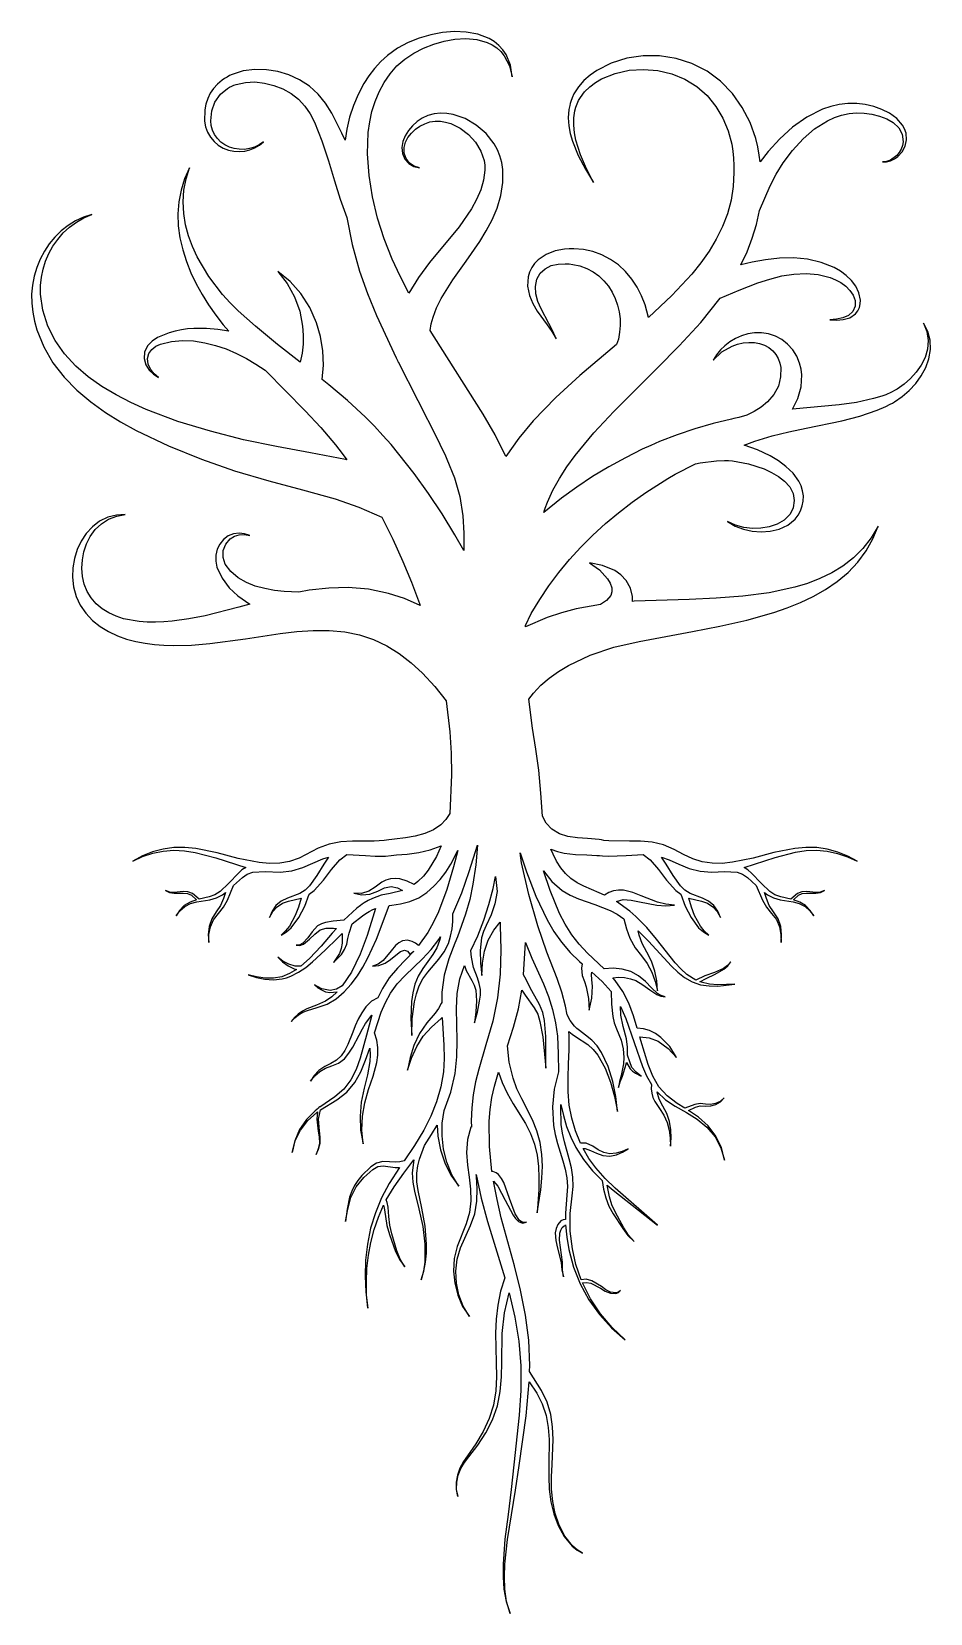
# Model space of a CAD drawing. Extents: x 0 to 189, y 0 to 333.
import ezdxf

# ---------------------------------------------------------------- set-up
doc = ezdxf.new("R2010")
doc.units = 0

msp = doc.modelspace()

# ---------------------------------------------------------------- linework, layer by layer
at = {"layer": 'Layer 1'}
for p, q in [((89.053461, 333.090633), (86.56238, 332.890272)), ((91.5506, 332.991), (89.053461, 333.090633)), ((79.326732, 330.774548), (77.0944, 329.593)), ((81.661035, 331.72219), (79.326732, 330.774548)), ((84.079015, 332.429555), (81.661035, 331.72219)), ((82.565712, 329.623414), (84.687483, 330.465803)), ((86.56238, 332.890272), (84.079015, 332.429555)), ((84.687483, 330.465803), (86.8888, 331.092)), ((86.8888, 331.092), (89.16186, 331.49503)), ((89.16186, 331.49503), (91.46684, 331.62271)), ((91.46684, 331.62271), (93.754446, 331.417251)), ((94.014283, 332.529788), (91.5506, 332.991)), ((93.754446, 331.417251), (95.96489, 330.793316)), ((96.3506, 331.622), (94.014283, 332.529788)), ((95.96489, 330.793316), (97.008972, 330.295369)), ((97.425352, 330.979187), (96.3506, 331.622)), ((97.008972, 330.295369), (97.966498, 329.656832)), ((98.392822, 330.193957), (97.425352, 330.979187)), ((99.239066, 329.279377), (98.392822, 330.193957)), ((73.533129, 326.773917), (72.216367, 325.344147)), ((74.9692, 328.089), (73.533129, 326.773917)), ((77.0944, 329.593), (74.9692, 328.089)), ((76.954984, 325.88138), (78.6242, 327.319)), ((78.6242, 327.319), (80.539334, 328.572068)), ((80.539334, 328.572068), (82.565712, 329.623414)), ((97.966498, 329.656832), (98.823451, 328.888574)), ((98.823451, 328.888574), (99.56581, 328.001466)), ((99.95014, 328.248516), (99.239066, 329.279377)), ((99.56581, 328.001466), (100.657068, 325.898289)), ((100.864709, 325.998624), (99.95014, 328.248516)), ((122.104205, 326.47201), (119.03215, 324.920079)), ((125.38883, 327.500239), (122.104205, 326.47201)), ((128.813306, 328.002873), (125.38883, 327.500239)), ((132.27447, 327.9989), (128.813306, 328.002873)), ((135.742199, 327.459131), (132.27447, 327.9989)), ((139.089, 326.403), (135.742199, 327.459131)), ((40.622541, 323.209857), (40.117553, 322.852053)), ((41.155543, 323.521334), (40.622541, 323.209857)), ((41.697161, 323.820354), (41.155543, 323.521334)), ((42.260327, 324.072042), (41.697161, 323.820354)), ((44.591919, 324.820269), (42.260327, 324.072042)), ((47.020157, 325.136222), (44.591919, 324.820269)), ((49.442957, 325.068257), (47.020157, 325.136222)), ((51.834127, 324.67217), (49.442957, 325.068257)), ((54.171826, 323.967149), (51.834127, 324.67217)), ((56.397887, 322.96388), (54.171826, 323.967149)), ((71.025735, 323.807755), (69.96805, 322.17281)), ((72.216367, 325.344147), (71.025735, 323.807755)), ((74.239056, 322.393284), (75.498454, 324.21653)), ((75.498454, 324.21653), (76.954984, 325.88138)), ((100.657068, 325.898289), (101.21356, 323.595136)), ((101.21356, 323.595136), (100.864709, 325.998624)), ((117.616475, 323.930559), (116.30779, 322.780576)), ((119.03215, 324.920079), (117.616475, 323.930559)), ((118.757069, 322.349551), (120.068239, 323.117451)), ((120.068239, 323.117451), (122.899038, 324.272404)), ((122.899038, 324.272404), (125.869594, 324.9458)), ((125.869594, 324.9458), (128.901916, 325.150843)), ((128.901916, 325.150843), (131.918013, 324.90074)), ((131.918013, 324.90074), (134.839894, 324.208694)), ((134.839894, 324.208694), (137.58957, 323.087913)), ((142.264389, 324.768132), (139.089, 326.403)), ((145.123965, 322.62834), (142.264389, 324.768132)), ((37.62769, 320.108494), (37.088663, 319.009384)), ((38.309823, 321.131383), (37.62769, 320.108494)), ((39.149752, 322.058889), (38.309823, 321.131383)), ((38.618536, 318.265384), (39.754232, 319.912312)), ((40.117553, 322.852053), (39.149752, 322.058889)), ((39.754232, 319.912312), (41.278092, 321.126912)), ((41.278092, 321.126912), (41.705514, 321.379811)), ((41.705514, 321.379811), (42.156101, 321.591571)), ((42.156101, 321.591571), (42.608571, 321.795053)), ((42.608571, 321.795053), (43.080446, 321.957331)), ((43.080446, 321.957331), (45.027921, 322.402645)), ((45.027921, 322.402645), (47.040642, 322.489303)), ((47.040642, 322.489303), (49.061847, 322.25951)), ((49.061847, 322.25951), (51.034776, 321.755469)), ((51.034776, 321.755469), (52.909375, 321.012192)), ((52.909375, 321.012192), (54.671766, 320.032109)), ((54.671766, 320.032109), (56.205525, 318.839349)), ((58.507533, 321.595503), (56.397887, 322.96388)), ((60.365367, 319.90095), (58.507533, 321.595503)), ((61.930544, 318.002866), (60.365367, 319.90095)), ((68.770159, 319.886971), (67.773535, 317.511559)), ((69.96805, 322.17281), (68.770159, 319.886971)), ((72.346289, 318.374967), (73.187354, 320.44284)), ((73.187354, 320.44284), (74.239056, 322.393284)), ((114.23731, 319.969029), (113.854335, 319.182389)), ((115.162575, 321.462583), (114.23731, 319.969029)), ((116.30779, 322.780576), (115.162575, 321.462583)), ((115.593359, 319.199541), (116.475494, 320.399627)), ((116.475494, 320.399627), (117.544775, 321.44662)), ((117.544775, 321.44662), (118.757069, 322.349551)), ((137.58957, 323.087913), (140.089048, 321.5516)), ((140.089048, 321.5516), (142.260339, 319.612961)), ((147.614019, 320.038999), (145.123965, 322.62834)), ((149.696425, 317.134284), (147.614019, 320.038999)), ((36.464393, 316.642023), (36.414835, 314.240423)), ((36.698859, 317.848934), (36.464393, 316.642023)), ((37.088663, 319.009384), (36.698859, 317.848934)), ((37.953502, 316.378612), (38.618536, 318.265384)), ((56.205525, 318.839349), (57.5216, 317.41)), ((57.5216, 317.41), (58.642242, 315.783654)), ((63.268727, 315.93846), (61.930544, 318.002866)), ((67.773535, 317.511559), (66.983081, 315.059821)), ((71.685988, 316.246726), (72.346289, 318.374967)), ((113.152734, 316.673789), (113.039423, 314.972981)), ((113.329405, 317.521767), (113.152734, 316.673789)), ((113.423949, 317.946093), (113.329405, 317.521767)), ((113.563728, 318.358301), (113.423949, 317.946093)), ((113.854335, 319.182389), (113.563728, 318.358301)), ((114.429603, 316.433079), (114.645065, 317.16093)), ((114.645065, 317.16093), (114.754951, 317.522098)), ((114.754951, 317.522098), (114.906312, 317.867848)), ((114.906312, 317.867848), (115.210384, 318.554232)), ((115.210384, 318.554232), (115.593359, 319.199541)), ((142.260339, 319.612961), (144.108167, 317.352877)), ((144.108167, 317.352877), (145.60535, 314.864048)), ((151.342073, 313.961646), (149.696425, 317.134284)), ((166.556811, 316.74745), (163.279067, 315.100709)), ((168.306628, 317.359087), (166.556811, 316.74745)), ((170.108871, 317.766226), (168.306628, 317.359087)), ((171.945708, 317.965895), (170.108871, 317.766226)), ((173.799311, 317.95512), (171.945708, 317.965895)), ((175.601904, 317.71519), (173.799311, 317.95512)), ((177.364927, 317.289966), (175.601904, 317.71519)), ((179.07416, 316.683675), (177.364927, 317.289966)), ((180.715381, 315.90054), (179.07416, 316.683675)), ((36.414835, 314.240423), (36.649146, 313.050272)), ((37.733998, 314.341012), (37.953502, 316.378612)), ((37.845075, 313.331596), (37.733998, 314.341012)), ((38.117255, 312.353242), (37.845075, 313.331596)), ((58.642242, 315.783654), (59.58977, 313.996159)), ((59.58977, 313.996159), (61.14164, 310.06496)), ((65.359247, 311.73513), (63.268727, 315.93846)), ((66.983081, 315.059821), (66.4037, 312.545)), ((70.920154, 311.8564), (71.20957, 314.069933)), ((71.20957, 314.069933), (71.685988, 316.246726)), ((80.2299, 313.257886), (79.394, 312.241)), ((81.202754, 314.133828), (80.2299, 313.257886)), ((80.849637, 312.52536), (81.781982, 313.187478)), ((82.295085, 314.855307), (81.202754, 314.133828)), ((81.781982, 313.187478), (82.802538, 313.703358)), ((83.489416, 315.408804), (82.295085, 314.855307)), ((82.802538, 313.703358), (83.894739, 314.063008)), ((84.797092, 315.756453), (83.489416, 315.408804)), ((83.894739, 314.063008), (84.996811, 314.216764)), ((86.134185, 315.913613), (84.797092, 315.756453)), ((84.996811, 314.216764), (86.103923, 314.211693)), ((86.103923, 314.211693), (87.19904, 314.04909)), ((87.480045, 315.879337), (86.134185, 315.913613)), ((87.19904, 314.04909), (88.265129, 313.730254)), ((88.814026, 315.65268), (87.480045, 315.879337)), ((88.265129, 313.730254), (90.251835, 312.748247)), ((91.352973, 314.772818), (88.814026, 315.65268)), ((93.666506, 313.40608), (91.352973, 314.772818)), ((95.722024, 311.608398), (93.666506, 313.40608)), ((113.039423, 314.972981), (113.148695, 313.271909)), ((113.148695, 313.271909), (113.449748, 311.623532)), ((114.184245, 313.363959), (114.207215, 314.90649)), ((114.342173, 311.798738), (114.184245, 313.363959)), ((114.207215, 314.90649), (114.429603, 316.433079)), ((145.60535, 314.864048), (146.731422, 312.186774)), ((152.521855, 310.56854), (151.342073, 313.961646)), ((163.279067, 315.100709), (160.283351, 312.98386)), ((164.931989, 312.625902), (167.643493, 314.334314)), ((167.643493, 314.334314), (169.093409, 315.005516)), ((169.093409, 315.005516), (170.605681, 315.504706)), ((170.605681, 315.504706), (172.165091, 315.827809)), ((172.165091, 315.827809), (173.756423, 315.970754)), ((173.756423, 315.970754), (175.385978, 315.907088)), ((175.385978, 315.907088), (176.996073, 315.676674)), ((176.996073, 315.676674), (178.573963, 315.28201)), ((178.573963, 315.28201), (180.106903, 314.725594)), ((180.106903, 314.725594), (181.479143, 313.931785)), ((182.222723, 314.819504), (180.715381, 315.90054)), ((181.479143, 313.931785), (182.630773, 312.842324)), ((183.438541, 313.41861), (182.222723, 314.819504)), ((183.885091, 312.590459), (183.438541, 313.41861)), ((36.649146, 313.050272), (37.071995, 311.913363)), ((37.071995, 311.913363), (37.665666, 310.871957)), ((37.665666, 310.871957), (38.423975, 309.954888)), ((38.554599, 311.413021), (38.117255, 312.353242)), ((38.423975, 309.954888), (39.328149, 309.18125)), ((39.143077, 310.568479), (38.554599, 311.413021)), ((39.867792, 309.837488), (39.143077, 310.568479)), ((40.713845, 309.237922), (39.867792, 309.837488)), ((48.862905, 309.889573), (47.954185, 309.247101)), ((48.005005, 309.167551), (48.862905, 309.889573)), ((61.14164, 310.06496), (61.851047, 307.97262)), ((66.017081, 310.22891), (65.359247, 311.73513)), ((66.4037, 312.545), (66.017081, 310.22891)), ((70.747862, 307.323437), (70.920154, 311.8564)), ((78.19387, 309.97151), (77.978089, 308.700055)), ((78.697853, 311.157064), (78.19387, 309.97151)), ((78.458408, 308.659578), (78.741952, 309.78622)), ((79.394, 312.241), (78.697853, 311.157064)), ((78.741952, 309.78622), (79.275761, 310.81283)), ((79.275761, 310.81283), (80.022069, 311.726998)), ((80.022069, 311.726998), (80.849637, 312.52536)), ((90.251835, 312.748247), (92.003121, 311.421934)), ((92.003121, 311.421934), (93.475322, 309.791372)), ((93.475322, 309.791372), (94.624769, 307.896614)), ((97.403166, 309.45652), (95.722024, 311.608398)), ((113.449748, 311.623532), (113.905808, 310.027738)), ((113.905808, 310.027738), (115.138215, 306.977179)), ((114.655608, 310.242568), (114.342173, 311.798738)), ((115.615995, 307.181469), (114.655608, 310.242568)), ((146.731422, 312.186774), (147.465919, 309.361361)), ((152.939044, 308.8237), (152.521855, 310.56854)), ((157.594324, 310.549009), (155.150231, 307.86838)), ((160.283351, 312.98386), (157.594324, 310.549009)), ((160.281612, 308.093991), (162.481386, 310.510503)), ((162.481386, 310.510503), (164.931989, 312.625902)), ((182.630773, 312.842324), (183.383125, 311.471056)), ((183.383125, 311.471056), (183.576654, 309.918974)), ((183.576654, 309.918974), (183.447383, 309.109886)), ((184.18, 311.697), (183.885091, 312.590459)), ((184.016941, 308.99073), (184.287075, 310.319726)), ((184.287075, 310.319726), (184.18, 311.697)), ((39.328149, 309.18125), (40.359415, 308.570133)), ((40.359415, 308.570133), (41.451238, 308.150746)), ((41.664276, 308.775844), (40.713845, 309.237922)), ((41.451238, 308.150746), (42.585136, 307.906086)), ((42.685083, 308.464067), (41.664276, 308.775844)), ((42.585136, 307.906086), (43.735945, 307.832262)), ((43.750821, 308.305088), (42.685083, 308.464067)), ((43.735945, 307.832262), (44.878501, 307.925386)), ((44.836045, 308.301404), (43.750821, 308.305088)), ((45.91531, 308.455513), (44.836045, 308.301404)), ((44.878501, 307.925386), (45.987639, 308.181568)), ((46.963172, 308.769913), (45.91531, 308.455513)), ((45.987639, 308.181568), (47.038195, 308.596919)), ((47.954185, 309.247101), (46.963172, 308.769913)), ((47.038195, 308.596919), (48.005005, 309.167551)), ((61.851047, 307.97262), (62.524098, 305.89462)), ((71.06586, 302.79836), (70.747862, 307.323437)), ((77.978089, 308.700055), (78.10957, 307.41714)), ((78.10957, 307.41714), (78.613896, 306.253701)), ((78.48636, 307.49814), (78.458408, 308.659578)), ((78.89076, 306.360983), (78.48636, 307.49814)), ((94.624769, 307.896614), (95.300245, 305.930784)), ((98.096699, 308.218042), (97.403166, 309.45652)), ((98.643146, 306.908), (98.096699, 308.218042)), ((99.034749, 305.49942), (98.643146, 306.908)), ((115.138215, 306.977179), (116.664585, 304.097009)), ((116.900568, 304.20654), (115.615995, 307.181469)), ((147.465919, 309.361361), (147.687847, 307.923221)), ((147.687847, 307.923221), (147.824126, 306.421051)), ((153.238538, 307.1072), (152.939044, 308.8237)), ((153.473121, 305.67471), (153.238538, 307.1072)), ((155.150231, 307.86838), (153.473121, 305.67471)), ((158.322593, 305.482244), (160.281612, 308.093991)), ((182.228664, 307.023094), (180.870611, 306.036234)), ((181.729352, 306.27105), (182.450594, 306.777804)), ((182.76453, 307.642917), (182.228664, 307.023094)), ((182.450594, 306.777804), (183.395984, 307.78507)), ((183.173722, 308.344858), (182.76453, 307.642917)), ((183.447383, 309.109886), (183.173722, 308.344858)), ((183.395984, 307.78507), (184.016941, 308.99073)), ((33.276145, 304.41773), (32.230988, 302.120899)), ((32.538186, 302.079521), (33.276145, 304.41773)), ((62.524098, 305.89462), (63.816868, 301.65567)), ((78.613896, 306.253701), (79.431735, 305.322492)), ((79.607544, 305.424058), (78.89076, 306.360983)), ((79.431735, 305.322492), (80.492893, 304.682217)), ((80.57394, 304.747533), (79.607544, 305.424058)), ((80.492893, 304.682217), (81.72718, 304.39158)), ((81.72718, 304.39158), (80.57394, 304.747533)), ((95.455649, 303.939368), (95.188629, 301.808396)), ((95.300245, 305.930784), (95.446222, 304.943428)), ((95.446222, 304.943428), (95.455649, 303.939368)), ((99.233515, 304.05676), (99.034749, 305.49942)), ((99.231825, 301.285992), (99.233515, 304.05676)), ((116.664585, 304.097009), (118.363685, 301.315239)), ((118.363685, 301.315239), (116.900568, 304.20654)), ((147.940743, 303.432861), (147.774524, 300.490112)), ((147.824126, 306.421051), (147.934551, 304.924601)), ((147.934551, 304.924601), (147.940743, 303.432861)), ((156.849526, 303.110438), (158.322593, 305.482244)), ((180.077292, 305.74744), (179.226734, 305.663184)), ((179.226734, 305.663184), (180.093257, 305.666057)), ((180.870611, 306.036234), (180.077292, 305.74744)), ((180.093257, 305.666057), (180.935519, 305.884573)), ((180.935519, 305.884573), (181.729352, 306.27105)), ((32.230988, 302.120899), (31.46755, 299.724922)), ((32.08392, 299.678774), (32.538186, 302.079521)), ((63.816868, 301.65567), (65.019046, 297.806811)), ((71.788599, 298.277356), (71.06586, 302.79836)), ((95.188629, 301.808396), (94.6, 299.743)), ((98.8069, 298.548), (99.231825, 301.285992)), ((147.774524, 300.490112), (147.322112, 297.577601)), ((153.298683, 295.431544), (155.536175, 300.632308)), ((155.536175, 300.632308), (156.849526, 303.110438)), ((30.99239, 297.255556), (30.812065, 294.73856)), ((31.46755, 299.724922), (30.99239, 297.255556)), ((31.916644, 297.24116), (32.08392, 299.678774)), ((32.039655, 294.79235), (31.916644, 297.24116)), ((65.019046, 297.806811), (66.382618, 293.92205)), ((72.863592, 293.83235), (71.788599, 298.277356)), ((93.728058, 297.71189), (92.6471, 295.78388)), ((94.6, 299.743), (93.728058, 297.71189)), ((98.051726, 295.944435), (98.8069, 298.548)), ((147.322112, 297.577601), (146.558681, 294.753737)), ((9.275077, 293.237183), (7.705243, 292.277101)), ((10.942638, 294.015243), (9.275077, 293.237183)), ((9.462068, 292.991013), (11.029351, 293.886695)), ((12.6925, 294.603), (10.942638, 294.015243)), ((11.029351, 293.886695), (12.6925, 294.603)), ((30.812065, 294.73856), (30.894757, 292.182419)), ((32.413787, 292.409506), (32.039655, 294.79235)), ((66.382618, 293.92205), (67.520324, 288.233282)), ((74.259305, 289.471374), (72.863592, 293.83235)), ((92.6471, 295.78388), (90.03435, 292.00784)), ((95.768337, 291.135356), (97.020003, 293.437568)), ((97.020003, 293.437568), (98.051726, 295.944435)), ((146.558681, 294.753737), (145.510714, 292.020692)), ((152.661179, 292.466268), (153.298683, 295.431544)), ((4.917648, 289.822547), (3.726408, 288.38047)), ((6.24856, 291.14328), (4.917648, 289.822547)), ((5.512757, 289.349402), (6.67273, 290.6989)), ((7.705243, 292.277101), (6.24856, 291.14328)), ((6.67273, 290.6989), (8.005058, 291.9253)), ((8.005058, 291.9253), (9.462068, 292.991013)), ((30.894757, 292.182419), (31.245346, 289.644258)), ((33.03418, 290.08651), (32.413787, 292.409506)), ((33.864093, 287.832079), (33.03418, 290.08651)), ((90.03435, 292.00784), (83.81234, 284.44538)), ((94.378973, 288.913528), (95.768337, 291.135356)), ((145.510714, 292.020692), (144.210403, 289.380776)), ((151.796437, 289.563891), (152.661179, 292.466268)), ((2.683044, 286.828043), (1.79576, 285.17626)), ((3.726408, 288.38047), (2.683044, 286.828043)), ((3.646485, 286.366119), (4.502445, 287.900974)), ((4.502445, 287.900974), (5.512757, 289.349402)), ((31.245346, 289.644258), (31.827927, 287.141297)), ((31.827927, 287.141297), (32.606595, 284.69076)), ((34.866785, 285.65493), (33.864093, 287.832079)), ((67.520324, 288.233282), (69.094618, 282.64955)), ((75.9442, 285.20246), (74.259305, 289.471374)), ((91.498312, 284.783701), (94.378973, 288.913528)), ((110.295716, 286.927812), (108.372595, 286.178504)), ((112.275276, 287.283256), (110.295716, 286.927812)), ((113.247551, 287.360218), (112.275276, 287.283256)), ((114.230598, 287.369037), (113.247551, 287.360218)), ((116.225322, 287.215415), (114.230598, 287.369037)), ((118.181098, 286.794151), (116.225322, 287.215415)), ((120.108273, 286.088291), (118.181098, 286.794151)), ((142.689942, 286.836301), (140.973023, 284.384027)), ((144.210403, 289.380776), (142.689942, 286.836301)), ((149.402993, 283.999944), (150.708895, 286.737441)), ((150.708895, 286.737441), (151.796437, 289.563891)), ((1.078055, 283.410459), (0.537875, 281.587261)), ((1.79576, 285.17626), (1.078055, 283.410459)), ((2.416377, 283.087135), (2.949565, 284.757339)), ((2.949565, 284.757339), (3.646485, 286.366119)), ((32.606595, 284.69076), (33.56684, 282.297165)), ((37.306364, 281.541823), (34.866785, 285.65493)), ((77.603726, 281.58636), (75.9442, 285.20246)), ((83.81234, 284.44538), (81.476492, 281.332763)), ((88.697233, 280.831938), (91.498312, 284.783701)), ((105.331652, 283.403833), (104.875255, 282.460916)), ((105.931299, 284.262794), (105.331652, 283.403833)), ((106.664086, 285.020552), (105.931299, 284.262794)), ((108.372595, 286.178504), (106.664086, 285.020552)), ((107.087533, 282.205643), (108.137583, 283.173722)), ((108.137583, 283.173722), (109.457264, 283.816271)), ((109.457264, 283.816271), (110.885533, 284.154616)), ((110.885533, 284.154616), (112.408853, 284.214675)), ((112.408853, 284.214675), (113.202295, 284.170976)), ((113.202295, 284.170976), (113.982269, 284.070719)), ((113.982269, 284.070719), (115.484487, 283.749844)), ((115.484487, 283.749844), (116.928989, 283.227318)), ((116.928989, 283.227318), (118.260818, 282.529015)), ((121.916606, 285.136808), (120.108273, 286.088291)), ((123.582837, 283.953989), (121.916606, 285.136808)), ((125.083708, 282.554121), (123.582837, 283.953989)), ((140.973023, 284.384027), (139.077009, 282.024398)), ((151.741033, 284.535503), (149.402993, 283.999944)), ((154.605801, 285.05782), (151.741033, 284.535503)), ((157.499263, 285.385838), (154.605801, 285.05782)), ((160.462919, 285.43772), (157.499263, 285.385838)), ((163.413973, 285.159804), (160.462919, 285.43772)), ((166.306216, 284.486349), (163.413973, 285.159804)), ((169.068513, 283.396244), (166.306216, 284.486349)), ((170.371307, 282.648895), (169.068513, 283.396244)), ((0.537875, 281.587261), (0.178469, 279.719998)), ((1.859954, 279.612464), (2.05161, 281.368009)), ((2.05161, 281.368009), (2.416377, 283.087135)), ((33.56684, 282.297165), (34.668624, 279.967921)), ((34.668624, 279.967921), (35.908748, 277.709294)), ((40.222905, 277.75197), (37.306364, 281.541823)), ((54.473103, 280.453111), (51.84552, 282.58016)), ((51.84552, 282.58016), (53.830082, 280.049661)), ((53.830082, 280.049661), (55.382329, 277.255722)), ((56.72627, 277.93284), (54.473103, 280.453111)), ((69.094618, 282.64955), (70.755012, 277.924421)), ((79.42445, 278.02615), (77.603726, 281.58636)), ((81.476492, 281.332763), (79.42445, 278.02615)), ((86.262207, 276.912113), (88.697233, 280.831938)), ((104.572216, 281.451292), (104.449079, 279.477118)), ((104.875255, 282.460916), (104.572216, 281.451292)), ((106.10269, 279.433057), (106.396373, 280.955812)), ((106.396373, 280.955812), (107.087533, 282.205643)), ((118.260818, 282.529015), (119.467685, 281.659975)), ((119.467685, 281.659975), (120.543728, 280.641798)), ((120.543728, 280.641798), (121.483086, 279.496086)), ((126.411531, 280.986377), (125.083708, 282.554121)), ((127.554788, 279.279361), (126.411531, 280.986377)), ((139.077009, 282.024398), (134.872432, 277.533511)), ((149.04172, 278.646694), (152.959772, 280.16593)), ((152.959772, 280.16593), (155.458594, 280.987728)), ((155.458594, 280.987728), (158.006972, 281.63983)), ((158.006972, 281.63983), (160.551176, 282.036577)), ((160.551176, 282.036577), (163.123652, 282.149523)), ((163.123652, 282.149523), (165.681273, 281.914593)), ((165.681273, 281.914593), (168.177592, 281.310432)), ((168.177592, 281.310432), (169.351953, 280.837054)), ((169.351953, 280.837054), (170.464858, 280.234696)), ((171.587166, 281.755934), (170.371307, 282.648895)), ((170.464858, 280.234696), (171.47818, 279.495626)), ((172.673799, 280.705165), (171.587166, 281.755934)), ((173.588913, 279.484394), (172.673799, 280.705165)), ((0.178469, 279.719998), (0.003088, 277.822)), ((0.003088, 277.822), (0.04949, 275.904809)), ((1.8461, 277.833), (1.859954, 279.612464)), ((2.361864, 274.40259), (1.8461, 277.833)), ((35.908748, 277.709294), (37.284015, 275.52755)), ((41.825675, 275.9837), (40.222905, 277.75197)), ((55.382329, 277.255722), (56.477316, 274.252962)), ((58.614082, 274.994998), (56.72627, 277.93284)), ((70.755012, 277.924421), (72.627627, 273.311496)), ((85.291165, 274.949206), (86.262207, 276.912113)), ((104.449079, 279.477118), (104.840197, 277.538162)), ((104.840197, 277.538162), (105.550473, 275.831421)), ((106.214577, 277.886282), (106.10269, 279.433057)), ((106.653531, 276.255756), (106.214577, 277.886282)), ((121.483086, 279.496086), (122.279899, 278.244438)), ((122.279899, 278.244438), (122.928305, 276.908457)), ((122.928305, 276.908457), (123.422442, 275.509744)), ((128.492375, 277.448325), (127.554788, 279.279361)), ((129.235668, 275.530181), (128.492375, 277.448325)), ((134.872432, 277.533511), (129.899022, 272.919321)), ((140.963632, 271.87036), (145.048932, 276.99116)), ((145.048932, 276.99116), (149.04172, 278.646694)), ((171.47818, 279.495626), (172.353792, 278.612112)), ((172.353792, 278.612112), (173.039501, 277.584822)), ((173.039501, 277.584822), (173.438913, 276.458832)), ((174.255499, 278.106174), (173.588913, 279.484394)), ((174.567112, 276.572694), (174.255499, 278.106174)), ((174.539845, 275.784307), (174.567112, 276.572694)), ((0.04949, 275.904809), (0.24926, 274.000585)), ((0.24926, 274.000585), (0.601062, 272.11851)), ((3.41623, 271.09774), (2.361864, 274.40259)), ((37.284015, 275.52755), (38.770435, 273.41319)), ((38.770435, 273.41319), (40.365935, 271.37909)), ((43.519205, 274.30249), (41.825675, 275.9837)), ((45.300545, 272.65663), (43.519205, 274.30249)), ((56.477316, 274.252962), (57.0901, 271.096)), ((60.03038, 271.803), (58.614082, 274.994998)), ((72.627627, 273.311496), (76.792278, 264.37785)), ((84.545273, 272.989918), (85.291165, 274.949206)), ((105.550473, 275.831421), (106.482827, 274.235122)), ((106.482827, 274.235122), (108.568433, 271.344205)), ((107.306437, 274.698512), (106.653531, 276.255756)), ((108.965894, 271.599912), (107.306437, 274.698512)), ((123.422442, 275.509744), (123.756449, 274.069898)), ((123.756449, 274.069898), (123.946141, 272.64093)), ((129.899022, 272.919321), (129.235668, 275.530181)), ((172.057297, 273.337387), (170.842322, 272.818662)), ((172.983212, 274.171632), (172.057297, 273.337387)), ((172.344385, 272.8454), (173.559302, 273.682064)), ((173.44476, 275.26867), (172.983212, 274.171632)), ((173.438913, 276.458832), (173.44476, 275.26867)), ((173.559302, 273.682064), (174.028102, 274.316511)), ((174.028102, 274.316511), (174.357562, 275.024753)), ((174.357562, 275.024753), (174.539845, 275.784307)), ((0.601062, 272.11851), (1.103558, 270.26776)), ((1.103558, 270.26776), (2.544738, 266.693467)), ((4.969518, 268.01958), (3.41623, 271.09774)), ((30.258855, 270.046183), (28.988165, 269.674982)), ((31.555395, 270.310394), (30.258855, 270.046183)), ((32.864345, 270.484042), (31.555395, 270.310394)), ((34.182165, 270.59817), (32.864345, 270.484042)), ((36.819695, 270.587937), (34.182165, 270.59817)), ((39.189959, 270.380772), (36.819695, 270.587937)), ((41.537245, 269.99178), (39.189959, 270.380772)), ((40.365935, 271.37909), (41.537245, 269.99178)), ((47.126855, 271.0517), (45.300545, 272.65663)), ((51.772508, 267.225559), (47.126855, 271.0517)), ((57.0901, 271.096), (57.220268, 269.178635)), ((60.865796, 268.877781), (60.03038, 271.803)), ((83.953561, 270.161838), (84.172885, 271.591891)), ((84.781744, 268.811568), (83.953561, 270.161838)), ((84.172885, 271.591891), (84.545273, 272.989918)), ((108.568433, 271.344205), (109.592148, 269.910736)), ((109.796508, 270.0293), (108.965894, 271.599912)), ((109.592148, 269.910736), (110.513047, 268.405522)), ((110.513047, 268.405522), (109.796508, 270.0293)), ((123.980298, 271.204016), (123.859304, 269.771799)), ((123.946141, 272.64093), (123.980298, 271.204016)), ((136.423168, 266.900517), (140.963632, 271.87036)), ((169.498605, 272.538679), (168.132342, 272.407196)), ((168.132342, 272.407196), (169.529029, 272.351489)), ((170.842322, 272.818662), (169.498605, 272.538679)), ((169.529029, 272.351489), (170.923392, 272.449414)), ((170.923392, 272.449414), (172.344385, 272.8454)), ((187.873, 271.664), (188.527767, 269.914149)), ((188.737622, 269.95542), (187.873, 271.664)), ((187.873, 271.664), (187.873, 271.664)), ((188.527767, 269.914149), (188.821305, 268.06901)), ((189.244095, 268.10872), (188.737622, 269.95542)), ((2.544738, 266.693467), (4.49763, 263.371)), ((6.95836, 265.21019), (4.969518, 268.01958)), ((24.409845, 266.895262), (23.808124, 265.62548)), ((25.371189, 267.916557), (24.409845, 266.895262)), ((25.295949, 266.187382), (26.15658, 266.851412)), ((26.547505, 268.680432), (25.371189, 267.916557)), ((26.15658, 266.851412), (27.149729, 267.293312)), ((28.988165, 269.674982), (26.547505, 268.680432)), ((27.149729, 267.293312), (29.441171, 267.841697)), ((29.441171, 267.841697), (31.778062, 268.050873)), ((31.778062, 268.050873), (34.127376, 267.954341)), ((34.127376, 267.954341), (36.456089, 267.585601)), ((36.456089, 267.585601), (38.74591, 267.017174)), ((38.74591, 267.017174), (40.983499, 266.269121)), ((56.560465, 263.47537), (51.772508, 267.225559)), ((57.174828, 267.261392), (56.954615, 265.356295)), ((57.220268, 269.178635), (57.174828, 267.261392)), ((61.342867, 265.88425), (60.865796, 268.877781)), ((95.090544, 252.530468), (84.781744, 268.811568)), ((123.224794, 267.226338), (115.455224, 260.645518)), ((123.58354, 268.356918), (123.224794, 267.226338)), ((123.859304, 269.771799), (123.58354, 268.356918)), ((131.768019, 262.187263), (136.423168, 266.900517)), ((146.03947, 266.958454), (145.085125, 266.048996)), ((145.382219, 265.629289), (147.58638, 266.85715)), ((147.095925, 267.754299), (146.03947, 266.958454)), ((148.287449, 268.471489), (147.095925, 267.754299)), ((147.58638, 266.85715), (148.712407, 267.266508)), ((149.554318, 269.031981), (148.287449, 268.471489)), ((148.712407, 267.266508), (149.876234, 267.53088)), ((150.881196, 269.430107), (149.554318, 269.031981)), ((149.876234, 267.53088), (151.063949, 267.648012)), ((152.252745, 269.660199), (150.881196, 269.430107)), ((151.063949, 267.648012), (152.26164, 267.615644)), ((153.760015, 269.684486), (152.252745, 269.660199)), ((152.26164, 267.615644), (153.329291, 267.427557)), ((153.329291, 267.427557), (154.343196, 267.065662)), ((155.240112, 269.459201), (153.760015, 269.684486)), ((154.343196, 267.065662), (155.282403, 266.539485)), ((156.66238, 268.991663), (155.240112, 269.459201)), ((155.282403, 266.539485), (156.12596, 265.858554)), ((157.996165, 268.289189), (156.66238, 268.991663)), ((159.245108, 267.296224), (157.996165, 268.289189)), ((160.301786, 266.115644), (159.245108, 267.296224)), ((188.821305, 268.06901), (188.672165, 266.247183)), ((189.302806, 266.153595), (189.244095, 268.10872)), ((4.49763, 263.371), (6.860087, 260.343031)), ((9.306654, 262.672075), (6.95836, 265.21019)), ((23.808124, 265.62548), (23.682121, 264.226002)), ((23.682121, 264.226002), (24.023147, 262.94147)), ((24.438141, 264.247282), (24.6928, 265.294374)), ((24.57027, 263.094788), (24.438141, 264.247282)), ((24.6928, 265.294374), (25.295949, 266.187382)), ((40.983499, 266.269121), (43.15028, 265.343188)), ((43.15028, 265.343188), (45.250999, 264.275821)), ((45.250999, 264.275821), (47.25286, 263.089931)), ((56.954615, 265.356295), (56.560465, 263.47537)), ((61.458372, 262.855144), (61.342867, 265.88425)), ((76.792278, 264.37785), (77.076823, 263.813338)), ((77.076823, 263.813338), (77.13217, 263.548924)), ((77.13217, 263.548924), (77.200984, 263.566969)), ((77.200984, 263.566969), (85.484834, 247.243069)), ((143.519, 263.928), (145.382219, 265.629289)), ((144.241949, 265.035615), (143.519, 263.928)), ((145.085125, 266.048996), (144.241949, 265.035615)), ((156.12596, 265.858554), (156.762937, 265.092424)), ((156.762937, 265.092424), (157.257817, 264.235787)), ((157.257817, 264.235787), (157.601466, 263.308081)), ((157.601466, 263.308081), (157.78475, 262.328744)), ((161.145676, 264.77468), (160.301786, 266.115644)), ((161.756255, 263.300559), (161.145676, 264.77468)), ((162.069991, 262.046014), (161.756255, 263.300559)), ((188.185419, 264.48526), (187.371974, 262.862732)), ((188.672165, 266.247183), (188.185419, 264.48526)), ((188.313256, 262.369874), (188.99362, 264.22218)), ((188.99362, 264.22218), (189.302806, 266.153595)), ((6.860087, 260.343031), (9.54915, 257.601)), ((11.9383, 260.40774), (9.306654, 262.672075)), ((14.786348, 258.387855), (11.9383, 260.40774)), ((24.023147, 262.94147), (24.725781, 261.813362)), ((25.034431, 262.031652), (24.57027, 263.094788)), ((24.725781, 261.813362), (25.639693, 260.934635)), ((25.78259, 261.060157), (25.034431, 262.031652)), ((25.639693, 260.934635), (26.716921, 260.266072)), ((26.716921, 260.266072), (25.78259, 261.060157)), ((47.25286, 263.089931), (49.166759, 261.766761)), ((49.166759, 261.766761), (49.342631, 261.628393)), ((49.342631, 261.628393), (57.633891, 253.261923)), ((61.20909, 259.8232), (61.458372, 262.855144)), ((62.62158, 258.68973), (61.20909, 259.8232)), ((115.455224, 260.645518), (110.413642, 256.032047)), ((122.600532, 253.09416), (131.768019, 262.187263)), ((157.743835, 260.36201), (157.284607, 258.449204)), ((157.78475, 262.328744), (157.743835, 260.36201)), ((162.065662, 258.27545), (162.218465, 260.783422)), ((162.218465, 260.783422), (162.069991, 262.046014)), ((185.123818, 260.032971), (183.760889, 258.8448)), ((186.345899, 261.36558), (185.123818, 260.032971)), ((186.210807, 259.016418), (187.386, 260.628)), ((187.371974, 262.862732), (186.345899, 261.36558)), ((187.386, 260.628), (188.313256, 262.369874)), ((9.54915, 257.601), (12.464788, 255.139547)), ((17.793281, 256.582541), (14.786348, 258.387855)), ((20.925699, 254.965891), (17.793281, 256.582541)), ((66.530338, 255.40347), (62.62158, 258.68973)), ((156.337221, 256.655868), (155.026547, 255.108054)), ((157.284607, 258.449204), (156.337221, 256.655868)), ((161.389918, 255.859363), (162.065662, 258.27545)), ((179.902492, 256.633213), (179.075655, 256.324561)), ((180.314293, 256.790634), (179.902492, 256.633213)), ((180.713169, 256.98206), (180.314293, 256.790634)), ((182.289732, 257.827201), (180.713169, 256.98206)), ((183.760889, 258.8448), (182.289732, 257.827201)), ((183.367078, 256.245599), (184.86667, 257.551236)), ((184.86667, 257.551236), (186.210807, 259.016418)), ((12.464788, 255.139547), (15.544344, 252.917625)), ((24.1502, 253.512), (20.925699, 254.965891)), ((30.825386, 251.003161), (24.1502, 253.512)), ((57.633891, 253.261923), (60.923937, 249.716712)), ((70.3486, 251.889), (66.530338, 255.40347)), ((110.413642, 256.032047), (105.663814, 251.118718)), ((153.683276, 254.005746), (152.217107, 253.086076)), ((155.026547, 255.108054), (153.683276, 254.005746)), ((160.283305, 253.617879), (161.389918, 255.859363)), ((170.080645, 254.508143), (160.283305, 253.617879)), ((173.727979, 255.020869), (170.080645, 254.508143)), ((177.326645, 255.805433), (173.727979, 255.020869)), ((174.437973, 252.130128), (178.131339, 253.384374)), ((179.075655, 256.324561), (177.326645, 255.805433)), ((178.131339, 253.384374), (179.942839, 254.152701)), ((179.942839, 254.152701), (180.846703, 254.610355)), ((180.846703, 254.610355), (181.296483, 254.845344)), ((181.296483, 254.845344), (181.725523, 255.112651)), ((181.725523, 255.112651), (183.367078, 256.245599)), ((15.544344, 252.917625), (18.75004, 250.905141)), ((18.75004, 250.905141), (22.0441, 249.072)), ((37.647294, 248.926153), (30.825386, 251.003161)), ((72.20206, 250.02426), (70.3486, 251.889)), ((74.00413, 248.07729), (72.20206, 250.02426)), ((97.609564, 248.210648), (95.090544, 252.530468)), ((105.663814, 251.118718), (102.625697, 247.470884)), ((118.395015, 248.584765), (122.600532, 253.09416)), ((143.552553, 250.557272), (139.69129, 249.458897)), ((147.42976, 251.497177), (143.552553, 250.557272)), ((147.875087, 251.59346), (147.426656, 251.512663)), ((147.426656, 251.512663), (147.42976, 251.497177)), ((148.989837, 251.834644), (147.875087, 251.59346)), ((150.64648, 252.359041), (148.989837, 251.834644)), ((152.217107, 253.086076), (150.64648, 252.359041)), ((163.176842, 249.617409), (170.660989, 251.156234)), ((170.660989, 251.156234), (174.437973, 252.130128)), ((22.0441, 249.072), (28.80246, 245.858114)), ((44.613464, 247.134583), (37.647294, 248.926153)), ((51.588244, 245.694213), (44.613464, 247.134583)), ((60.923937, 249.716712), (63.997031, 246.091003)), ((75.70682, 246.1283), (74.00413, 248.07729)), ((85.484834, 247.243069), (86.506934, 245.134499)), ((99.870844, 243.604668), (97.609564, 248.210648)), ((102.625697, 247.470884), (99.870844, 243.604668)), ((114.473022, 243.82672), (118.395015, 248.584765)), ((132.22902, 246.764407), (130.39194, 245.966927)), ((135.942113, 248.207665), (132.22902, 246.764407)), ((139.69129, 249.458897), (135.942113, 248.207665)), ((150.056499, 245.984328), (152.361949, 246.875534)), ((152.361949, 246.875534), (155.968389, 247.943554)), ((155.968389, 247.943554), (159.52203, 248.846944)), ((159.52203, 248.846944), (163.176842, 249.617409)), ((28.80246, 245.858114), (35.7526, 243.08322)), ((58.760747, 244.424962), (51.588244, 245.694213)), ((66.097244, 242.988813), (58.760747, 244.424962)), ((63.997031, 246.091003), (65.429851, 244.238093)), ((65.429851, 244.238093), (66.371826, 242.926193)), ((77.3675, 244.142), (75.70682, 246.1283)), ((80.564188, 240.057402), (77.3675, 244.142)), ((86.506934, 245.134499), (87.014618, 244.096379)), ((87.014618, 244.096379), (87.489174, 243.084179)), ((112.745494, 241.424384), (114.473022, 243.82672)), ((125.06193, 243.372556), (121.566551, 241.450163)), ((128.60279, 245.130396), (125.06193, 243.372556)), ((130.39194, 245.966927), (128.60279, 245.130396)), ((152.882088, 245.010896), (150.056499, 245.984328)), ((155.584049, 243.733818), (152.882088, 245.010896)), ((157.28917, 242.709242), (155.584049, 243.733818)), ((35.7526, 243.08322), (42.76132, 240.63651)), ((42.76132, 240.63651), (49.94645, 238.50827)), ((66.371826, 242.926193), (66.097244, 242.988813)), ((83.59871, 235.853336), (80.564188, 240.057402)), ((87.489174, 243.084179), (89.095714, 239.145459)), ((111.179412, 238.98345), (112.745494, 241.424384)), ((121.566551, 241.450163), (118.155845, 239.384602)), ((134.007128, 238.979755), (135.558728, 239.872172)), ((135.558728, 239.872172), (139.864068, 242.080532)), ((139.864068, 242.080532), (140.797963, 242.280371)), ((140.797963, 242.280371), (144.221933, 242.694673)), ((144.221933, 242.694673), (145.949133, 242.75022)), ((145.949133, 242.75022), (146.813675, 242.743082)), ((146.813675, 242.743082), (147.626776, 242.696623)), ((147.626776, 242.696623), (151.009398, 242.100842)), ((151.009398, 242.100842), (154.266786, 241.011573)), ((154.266786, 241.011573), (155.824473, 240.280994)), ((155.824473, 240.280994), (157.290632, 239.413557)), ((158.886279, 241.523308), (157.28917, 242.709242)), ((160.375113, 240.092566), (158.886279, 241.523308)), ((161.591679, 238.424148), (160.375113, 240.092566)), ((49.94645, 238.50827), (57.034589, 236.628058)), ((57.034589, 236.628058), (63.90195, 234.67412)), ((89.095714, 239.145459), (90.20277, 235.187938)), ((108.667122, 233.98682), (109.808659, 236.504177)), ((109.808659, 236.504177), (111.179412, 238.98345)), ((114.834207, 237.17866), (111.60603, 234.835126)), ((118.155845, 239.384602), (114.834207, 237.17866)), ((129.405658, 236.060377), (132.457418, 238.029497)), ((132.457418, 238.029497), (134.007128, 238.979755)), ((157.290632, 239.413557), (158.597365, 238.394435)), ((158.597365, 238.394435), (159.676776, 237.208803)), ((159.676776, 237.208803), (160.39669, 235.859333)), ((162.064986, 237.450905), (161.591679, 238.424148)), ((162.398317, 236.421288), (162.064986, 237.450905)), ((63.90195, 234.67412), (68.911133, 232.95134)), ((86.467724, 231.534628), (83.59871, 235.853336)), ((90.20277, 235.187938), (90.826414, 231.126089)), ((111.60603, 234.835126), (107.87018, 231.827406)), ((108.19122, 232.71559), (108.667122, 233.98682)), ((123.618834, 231.78992), (126.467069, 233.98505)), ((126.467069, 233.98505), (129.405658, 236.060377)), ((160.643394, 234.377623), (160.369218, 232.830673)), ((160.39669, 235.859333), (160.643394, 234.377623)), ((161.95204, 232.207518), (162.315874, 233.204053)), ((162.315874, 233.204053), (162.52867, 234.243368)), ((162.552789, 235.337673), (162.398317, 236.421288)), ((162.52867, 234.243368), (162.552789, 235.337673)), ((14.319177, 229.977614), (12.7908, 228.826)), ((16.034036, 230.826973), (14.319177, 229.977614)), ((14.697486, 229.464068), (16.202086, 230.436448)), ((17.853058, 231.276449), (16.034036, 230.826973)), ((16.202086, 230.436448), (17.920751, 231.07358)), ((19.721676, 231.414782), (17.853058, 231.276449)), ((17.920751, 231.07358), (19.721676, 231.414782)), ((68.911133, 232.95134), (73.76474, 230.82946)), ((73.76474, 230.82946), (76.086653, 226.226002)), ((89.167889, 227.106099), (86.467724, 231.534628)), ((90.826414, 231.126089), (91.047825, 227.479356)), ((107.87018, 231.827406), (107.950171, 232.082535)), ((107.950171, 232.082535), (108.19122, 232.71559)), ((120.86461, 229.477932), (123.618834, 231.78992)), ((148.246399, 229.145345), (146.573157, 229.910689)), ((146.573157, 229.910689), (148.175416, 228.970031)), ((158.501816, 230.197499), (157.060247, 229.360045)), ((159.671927, 231.385055), (158.501816, 230.197499)), ((159.301049, 229.141797), (160.852387, 230.440187)), ((160.067839, 232.062549), (159.671927, 231.385055)), ((160.369218, 232.830673), (160.067839, 232.062549)), ((160.852387, 230.440187), (161.480729, 231.297998)), ((161.480729, 231.297998), (161.95204, 232.207518)), ((11.474177, 227.402143), (10.41721, 225.7762)), ((12.7908, 228.826), (11.474177, 227.402143)), ((11.565336, 225.220238), (12.352815, 226.803992)), ((12.352815, 226.803992), (13.398116, 228.230788)), ((13.398116, 228.230788), (14.697486, 229.464068)), ((41.4279, 226.915222), (40.438593, 226.146328)), ((42.533449, 227.36492), (41.4279, 226.915222)), ((41.83644, 226.309692), (42.732743, 226.854287)), ((43.7188, 227.504242), (42.533449, 227.36492)), ((42.732743, 226.854287), (43.74194, 227.139707)), ((44.85134, 227.353032), (43.7188, 227.504242)), ((43.74194, 227.139707), (44.844093, 227.169376)), ((44.844093, 227.169376), (45.92916, 226.9738)), ((45.92916, 226.9738), (44.85134, 227.353032)), ((91.028409, 223.825959), (89.167889, 227.106099)), ((91.047825, 227.479356), (91.028409, 223.825959)), ((115.690883, 224.538392), (118.208058, 227.052027)), ((118.208058, 227.052027), (120.86461, 229.477932)), ((148.175416, 228.970031), (149.925514, 228.315569)), ((150.011803, 228.683224), (148.246399, 229.145345)), ((149.925514, 228.315569), (151.769996, 227.92624)), ((151.821241, 228.491272), (150.011803, 228.683224)), ((151.769996, 227.92624), (153.655407, 227.780979)), ((153.626587, 228.536439), (151.821241, 228.491272)), ((155.375942, 228.812641), (153.626587, 228.536439)), ((153.655407, 227.780979), (155.579188, 227.889085)), ((157.060247, 229.360045), (155.375942, 228.812641)), ((155.579188, 227.889085), (157.461817, 228.299367)), ((157.461817, 228.299367), (159.301049, 229.141797)), ((178.29052, 228.94214), (176.828427, 226.496325)), ((177.182301, 226.258591), (178.29052, 228.94214)), ((9.589191, 224.00577), (9.01022, 222.139)), ((10.41721, 225.7762), (9.589191, 224.00577)), ((10.683288, 221.831878), (11.008127, 223.556303)), ((11.008127, 223.556303), (11.565336, 225.220238)), ((39.113201, 224.075299), (38.82942, 222.854892)), ((39.65831, 225.186066), (39.113201, 224.075299)), ((40.438593, 226.146328), (39.65831, 225.186066)), ((40.319517, 222.362539), (40.373966, 223.81056)), ((40.373966, 223.81056), (40.887563, 225.165533)), ((40.887563, 225.165533), (41.83644, 226.309692)), ((76.086653, 226.226002), (78.21943, 221.53253)), ((113.310058, 221.917897), (115.690883, 224.538392)), ((175.092, 224.237), (173.101133, 222.26745)), ((173.998111, 221.359699), (175.76934, 223.72223)), ((176.828427, 226.496325), (175.092, 224.237)), ((175.76934, 223.72223), (177.182301, 226.258591)), ((8.677895, 220.186769), (8.595723, 218.20816)), ((9.01022, 222.139), (8.677895, 220.186769)), ((10.59, 220.105857), (10.683288, 221.831878)), ((10.715069, 218.381848), (10.59, 220.105857)), ((38.82942, 222.854892), (38.79847, 221.55757)), ((38.79847, 221.55757), (39.043807, 220.283282)), ((39.043807, 220.283282), (40.107647, 217.992312)), ((40.74808, 220.939232), (40.319517, 222.362539)), ((41.94821, 219.374172), (40.74808, 220.939232)), ((78.21943, 221.53253), (80.020427, 217.13843)), ((111.056858, 219.209877), (113.310058, 221.917897)), ((120.261933, 220.682949), (117.529601, 221.20148)), ((117.529601, 221.20148), (119.604333, 219.744275)), ((122.825131, 219.60382), (120.261933, 220.682949)), ((170.88887, 220.55031), (168.524371, 219.097456)), ((173.101133, 222.26745), (170.88887, 220.55031)), ((171.957, 219.226), (173.998111, 221.359699)), ((8.595723, 218.20816), (8.808938, 216.14883)), ((11.085777, 216.757789), (10.715069, 218.381848)), ((11.693267, 215.206678), (11.085777, 216.757789)), ((40.107647, 217.992312), (41.592789, 215.983898)), ((43.489097, 218.08108), (41.94821, 219.374172)), ((45.23266, 217.077882), (43.489097, 218.08108)), ((47.115616, 216.32894), (45.23266, 217.077882)), ((80.020427, 217.13843), (81.6671, 212.68497)), ((108.962828, 216.398097), (111.056858, 219.209877)), ((119.604333, 219.744275), (121.328201, 217.88518)), ((121.328201, 217.88518), (121.868804, 216.962405)), ((121.868804, 216.962405), (122.202169, 215.94622)), ((124.129007, 218.691199), (122.825131, 219.60382)), ((125.227001, 217.53908), (124.129007, 218.691199)), ((126.133364, 215.916693), (125.227001, 217.53908)), ((163.43675, 216.89354), (160.78207, 216.09017)), ((166.02319, 217.89507), (163.43675, 216.89354)), ((168.524371, 219.097456), (166.02319, 217.89507)), ((167.209586, 215.636587), (169.675315, 217.309584)), ((169.675315, 217.309584), (171.957, 219.226)), ((8.808938, 216.14883), (9.359911, 214.16803)), ((9.359911, 214.16803), (10.233419, 212.306816)), ((12.559303, 213.830841), (11.693267, 215.206678)), ((13.623537, 212.601878), (12.559303, 213.830841)), ((41.592789, 215.983898), (43.405837, 214.265692)), ((43.405837, 214.265692), (45.952737, 212.531222)), ((49.091185, 215.789135), (47.115616, 216.32894)), ((51.133009, 215.423388), (49.091185, 215.789135)), ((53.21473, 215.196622), (51.133009, 215.423388)), ((56.29167, 215.076771), (53.21473, 215.196622)), ((58.49194, 215.45989), (56.29167, 215.076771)), ((62.572995, 215.924248), (58.49194, 215.45989)), ((66.67924, 216.02117), (62.572995, 215.924248)), ((70.94941, 215.662485), (66.67924, 216.02117)), ((75.1461, 214.796), (70.94941, 215.662485)), ((78.540763, 213.692534), (75.1461, 214.796)), ((81.811191, 212.262261), (78.540763, 213.692534)), ((105.235058, 210.562027), (107.025048, 213.527262)), ((107.025048, 213.527262), (108.962828, 216.398097)), ((121.100866, 213.284505), (119.806233, 212.47344)), ((122.000713, 214.36695), (121.100866, 213.284505)), ((122.231907, 215.139942), (122.000713, 214.36695)), ((122.202169, 215.94622), (122.231907, 215.139942)), ((126.551551, 214.10596), (126.133364, 215.916693)), ((126.597339, 213.116179), (126.551551, 214.10596)), ((138.48813, 213.531954), (126.89683, 213.134021)), ((144.16648, 213.770386), (138.48813, 213.531954)), ((149.78783, 214.192684), (144.16648, 213.770386)), ((155.34003, 214.91778), (149.78783, 214.192684)), ((160.78207, 216.09017), (155.34003, 214.91778)), ((161.921326, 212.884927), (164.617275, 214.161169)), ((164.617275, 214.161169), (167.209586, 215.636587)), ((10.233419, 212.306816), (11.414243, 210.60624)), ((11.414243, 210.60624), (12.84713, 209.104516)), ((14.882339, 211.560842), (13.623537, 212.601878)), ((16.266717, 210.693758), (14.882339, 211.560842)), ((17.7744, 210.000153), (16.266717, 210.693758)), ((19.344067, 209.461318), (17.7744, 210.000153)), ((36.585008, 210.088431), (33.089461, 209.400803)), ((43.619147, 211.88416), (36.585008, 210.088431)), ((45.952737, 212.531222), (43.619147, 211.88416)), ((81.6671, 212.68497), (81.811191, 212.262261)), ((104.034128, 208.059027), (105.235058, 210.562027)), ((111.601303, 210.704921), (108.554523, 209.700312)), ((114.702203, 211.527432), (111.601303, 210.704921)), ((119.806233, 212.47344), (114.702203, 211.527432)), ((126.89683, 213.134021), (126.597339, 213.116179)), ((150.671766, 209.166997), (156.359166, 210.789487)), ((156.359166, 210.789487), (159.167773, 211.764138)), ((159.167773, 211.764138), (161.921326, 212.884927)), ((12.84713, 209.104516), (14.466803, 207.80644)), ((14.466803, 207.80644), (16.217405, 206.737385)), ((16.217405, 206.737385), (18.067983, 205.8526)), ((22.644147, 208.843534), (19.344067, 209.461318)), ((24.334987, 208.735601), (22.644147, 208.843534)), ((26.086427, 208.723211), (24.334987, 208.735601)), ((27.838407, 208.789251), (26.086427, 208.723211)), ((29.589847, 208.92829), (27.838407, 208.789251)), ((33.089461, 209.400803), (29.589847, 208.92829)), ((52.325447, 206.340433), (55.865476, 206.758064)), ((55.865476, 206.758064), (59.330623, 206.995558)), ((59.330623, 206.995558), (62.700316, 206.992291)), ((62.700316, 206.992291), (65.947973, 206.692228)), ((65.947973, 206.692228), (69.05478, 206.066296)), ((108.554523, 209.700312), (104.024433, 207.719472)), ((104.024433, 207.719472), (104.034128, 208.059027)), ((127.966166, 204.696427), (139.211366, 206.766547)), ((139.211366, 206.766547), (144.939159, 207.867291)), ((144.939159, 207.867291), (150.671766, 209.166997)), ((18.067983, 205.8526), (19.981551, 205.170716)), ((19.981551, 205.170716), (21.944693, 204.64843)), ((21.944693, 204.64843), (23.929913, 204.288337)), ((23.929913, 204.288337), (25.876613, 204.049577)), ((25.876613, 204.049577), (27.830313, 203.898348)), ((27.830313, 203.898348), (29.784823, 203.828458)), ((29.784823, 203.828458), (33.678547, 203.903492)), ((33.678547, 203.903492), (37.526919, 204.209213)), ((37.526919, 204.209213), (45.050023, 205.231668)), ((45.050023, 205.231668), (52.325447, 206.340433)), ((69.05478, 206.066296), (72.001923, 205.085418)), ((72.001923, 205.085418), (74.803922, 203.757481)), ((74.803922, 203.757481), (77.429953, 202.108668)), ((117.674606, 201.763647), (122.662556, 203.436447)), ((122.662556, 203.436447), (127.966166, 204.696427)), ((77.429953, 202.108668), (79.977058, 200.148063)), ((79.977058, 200.148063), (82.344653, 197.974078)), ((113.059676, 199.603097), (117.674606, 201.763647)), ((82.344653, 197.974078), (84.933652, 195.157875)), ((107.269223, 195.431563), (108.993906, 196.934727)), ((108.993906, 196.934727), (110.979603, 198.340811)), ((110.979603, 198.340811), (113.059676, 199.603097)), ((84.933652, 195.157875), (87.296653, 192.149528)), ((104.723442, 192.539967), (105.680096, 193.785747)), ((105.680096, 193.785747), (107.269223, 195.431563)), ((87.296653, 192.149528), (88.115543, 185.647818)), ((105.476484, 186.410867), (104.723442, 192.539967)), ((88.115543, 185.647818), (88.365245, 181.133302)), ((106.227255, 181.994034), (105.476484, 186.410867)), ((88.365245, 181.133302), (88.411535, 176.567628)), ((106.812084, 177.584117), (106.227255, 181.994034)), ((88.411535, 176.567628), (88.056697, 168.446848)), ((107.273301, 172.72659), (106.812084, 177.584117)), ((107.584526, 167.902447), (107.273301, 172.72659)), ((87.263761, 167.146872), (86.219477, 166.038649)), ((88.056697, 168.446848), (87.263761, 167.146872)), ((108.405459, 166.378656), (107.584526, 167.902447)), ((78.724347, 163.339168), (76.466567, 163.068898)), ((80.807999, 163.681804), (78.724347, 163.339168)), ((82.849647, 164.220948), (80.807999, 163.681804)), ((84.62238, 164.966993), (82.849647, 164.220948)), ((86.219477, 166.038649), (84.62238, 164.966993)), ((109.589676, 165.116317), (108.405459, 166.378656)), ((111.166512, 164.180457), (109.589676, 165.116317)), ((112.913716, 163.624107), (111.166512, 164.180457)), ((114.990693, 163.300172), (112.913716, 163.624107)), ((117.087766, 163.155071), (114.990693, 163.300172)), ((25.463731, 160.334977), (23.330514, 159.492599)), ((23.3608, 159.358011), (25.50845, 160.06379)), ((27.679938, 160.925431), (25.463731, 160.334977)), ((25.50845, 160.06379), (27.723197, 160.517027)), ((29.957138, 161.256715), (27.679938, 160.925431)), ((27.723197, 160.517027), (29.982998, 160.711865)), ((32.276287, 161.286512), (29.957138, 161.256715)), ((29.982998, 160.711865), (32.224283, 160.606568)), ((32.224283, 160.606568), (34.440343, 160.256725)), ((34.579649, 161.062831), (32.276287, 161.286512)), ((34.440343, 160.256725), (38.801328, 159.085665)), ((39.097318, 160.135705), (34.579649, 161.062831)), ((43.515644, 158.996549), (39.097318, 160.135705)), ((60.380158, 161.113983), (56.328118, 159.063453)), ((62.698798, 162.001687), (60.380158, 161.113983)), ((65.143218, 162.480553), (62.698798, 162.001687)), ((67.559178, 162.636624), (65.143218, 162.480553)), ((69.89285, 162.6344), (67.559178, 162.636624)), ((72.130826, 162.621305), (69.89285, 162.6344)), ((74.259698, 162.744764), (72.130826, 162.621305)), ((75.275068, 162.890805), (74.259698, 162.744764)), ((75.859507, 162.986619), (75.275068, 162.890805)), ((76.466567, 163.068898), (75.859507, 162.986619)), ((76.833407, 159.702554), (79.114607, 159.895594)), ((79.114607, 159.895594), (81.54335, 160.213501)), ((81.54335, 160.213501), (83.930727, 160.761485)), ((83.930727, 160.761485), (86.239407, 161.64057)), ((86.239407, 161.64057), (85.266325, 159.40017)), ((88.291955, 157.743347), (89.792655, 160.670267)), ((89.792655, 160.670267), (88.883403, 157.203737)), ((92.185181, 156.204075), (93.899991, 161.749265)), ((93.899991, 161.749265), (93.548179, 157.628324)), ((103.153418, 158.041766), (102.932571, 160.141516)), ((102.932571, 160.141516), (104.269921, 156.138556)), ((109.82515, 159.876551), (109.379682, 160.930161)), ((109.379682, 160.930161), (110.760334, 160.429232)), ((110.760334, 160.429232), (112.188502, 160.086492)), ((112.188502, 160.086492), (114.57112, 159.796201)), ((119.507946, 162.95725), (117.087766, 163.155071)), ((120.058451, 162.867294), (119.507946, 162.95725)), ((120.556169, 162.788382), (120.058451, 162.867294)), ((121.581229, 162.685902), (120.556169, 162.788382)), ((125.955792, 162.642625), (121.581229, 162.685902)), ((128.283003, 162.617521), (125.955792, 162.642625)), ((130.682629, 162.396241), (128.283003, 162.617521)), ((133.086109, 161.815502), (130.682629, 162.396241)), ((135.313449, 160.870905), (133.086109, 161.815502)), ((137.330409, 159.818087), (135.313449, 160.870905)), ((156.324789, 160.193213), (151.960331, 159.067952)), ((160.789134, 161.089226), (156.324789, 160.193213)), ((156.614039, 159.155973), (160.921704, 160.292782)), ((163.064698, 161.293982), (160.789134, 161.089226)), ((160.921704, 160.292782), (163.111102, 160.622512)), ((165.353469, 161.248913), (163.064698, 161.293982)), ((163.111102, 160.622512), (165.324109, 160.711343)), ((165.324109, 160.711343), (167.553445, 160.505215)), ((167.598631, 160.908052), (165.353469, 161.248913)), ((167.553445, 160.505215), (169.737868, 160.048527)), ((169.783407, 160.315972), (167.598631, 160.908052)), ((169.737868, 160.048527), (171.856366, 159.346934)), ((171.886829, 159.479657), (169.783407, 160.315972)), ((23.330514, 159.492599), (21.302288, 158.405545)), ((21.302288, 158.405545), (23.3608, 159.358011)), ((38.801328, 159.085665), (45.145348, 157.096205)), ((47.907308, 158.112455), (43.515644, 158.996549)), ((44.309152, 156.563279), (43.563588, 155.909545)), ((45.145348, 157.096205), (44.309152, 156.563279)), ((50.094396, 157.918627), (47.907308, 158.112455)), ((52.251637, 157.985805), (50.094396, 157.918627)), ((54.341916, 158.354057), (52.251637, 157.985805)), ((56.328118, 159.063453), (54.341916, 158.354057)), ((54.80024, 156.362573), (57.15471, 157.044509)), ((57.15471, 157.044509), (61.36377, 158.865509)), ((61.542605, 157.802873), (60.07581, 155.400559)), ((61.36377, 158.865509), (62.49993, 159.266673)), ((61.449942, 154.423043), (63.183067, 156.658673)), ((62.49993, 159.266673), (61.542605, 157.802873)), ((63.183067, 156.658673), (64.940967, 158.686173)), ((64.940967, 158.686173), (66.378637, 159.796213)), ((66.378637, 159.796213), (70.290642, 159.594664)), ((70.290642, 159.594664), (72.358504, 159.476925)), ((72.358504, 159.476925), (74.511797, 159.482043)), ((74.511797, 159.482043), (75.763097, 159.586002)), ((75.763097, 159.586002), (76.307946, 159.650239)), ((76.307946, 159.650239), (76.833407, 159.702554)), ((85.266325, 159.40017), (83.545855, 156.54206)), ((87.248338, 156.10674), (88.291955, 157.743347)), ((88.883403, 157.203737), (87.447444, 152.430617)), ((93.548179, 157.628324), (92.939307, 153.537455)), ((104.709039, 151.364558), (103.153418, 158.041766)), ((110.578666, 158.407377), (109.82515, 159.876551)), ((111.447145, 157.031874), (110.578666, 158.407377)), ((112.433741, 155.802702), (111.447145, 157.031874)), ((114.57112, 159.796201), (116.969882, 159.71206)), ((116.969882, 159.71206), (119.042092, 159.627692)), ((119.042092, 159.627692), (119.60714, 159.565886)), ((119.60714, 159.565886), (120.226335, 159.506433)), ((120.226335, 159.506433), (121.447195, 159.457481)), ((121.447195, 159.457481), (125.261987, 159.618136)), ((125.261987, 159.618136), (128.822065, 159.790909)), ((128.822065, 159.790909), (130.249635, 158.685449)), ((130.249635, 158.685449), (132.007535, 156.657949)), ((132.007535, 156.657949), (133.740761, 154.422319)), ((133.648011, 157.802156), (132.698362, 159.255116)), ((132.698362, 159.255116), (134.296282, 158.671281)), ((135.114806, 155.399843), (133.648011, 157.802156)), ((134.296282, 158.671281), (136.330887, 157.758443)), ((136.330887, 157.758443), (138.512342, 156.872171)), ((139.267989, 158.889595), (137.330409, 159.818087)), ((138.512342, 156.872171), (140.848829, 156.280515)), ((141.249515, 158.260456), (139.267989, 158.889595)), ((143.32689, 157.955692), (141.249515, 158.260456)), ((145.464057, 157.935629), (143.32689, 157.955692)), ((147.624959, 158.160593), (145.464057, 157.935629)), ((151.960331, 159.067952), (147.624959, 158.160593)), ((150.047959, 157.095343), (156.614039, 159.155973)), ((150.882603, 156.562909), (150.047959, 157.095343)), ((151.626889, 155.910103), (150.882603, 156.562909)), ((171.856366, 159.346934), (173.887929, 158.406093)), ((173.887929, 158.406093), (171.886829, 159.479657)), ((41.480877, 153.675266), (39.724047, 152.010816)), ((41.227419, 150.218838), (42.549949, 153.272678)), ((41.512119, 153.760241), (41.480877, 153.675266)), ((41.545918, 153.744755), (41.512119, 153.760241)), ((43.563588, 155.909545), (41.545918, 153.744755)), ((42.549949, 153.272678), (44.403329, 154.983378)), ((44.403329, 154.983378), (45.428784, 155.688873)), ((45.428784, 155.688873), (46.603199, 156.101218)), ((46.603199, 156.101218), (49.226449, 156.196426)), ((49.226449, 156.196426), (49.2265, 156.244)), ((49.2265, 156.244), (52.38033, 156.079239)), ((52.38033, 156.079239), (54.80024, 156.362573)), ((60.07581, 155.400559), (58.502965, 153.200393)), ((59.487347, 152.245133), (61.449942, 154.423043)), ((73.733962, 153.978592), (72.360102, 152.920262)), ((74.623133, 154.417493), (73.733962, 153.978592)), ((75.569952, 154.682795), (74.623133, 154.417493)), ((76.549372, 154.769914), (75.569952, 154.682795)), ((77.536342, 154.674269), (76.549372, 154.769914)), ((79.119267, 154.223392), (77.536342, 154.674269)), ((80.590522, 153.485589), (79.119267, 154.223392)), ((81.371845, 154.10639), (80.590522, 153.485589)), ((82.52731, 155.26312), (81.371845, 154.10639)), ((83.545855, 156.54206), (82.52731, 155.26312)), ((84.731745, 153.111523), (86.067305, 154.566357)), ((86.067305, 154.566357), (87.248338, 156.10674)), ((90.593119, 151.704509), (92.185181, 156.204075)), ((92.939307, 153.537455), (92.269752, 150.360951)), ((97.192202, 152.653091), (97.716046, 155.170231)), ((97.716046, 155.170231), (98.092835, 151.992021)), ((104.269921, 156.138556), (106.225241, 151.030546)), ((109.205224, 152.20482), (107.809564, 156.37819)), ((107.809564, 156.37819), (109.566414, 154.115187)), ((109.566414, 154.115187), (111.719664, 152.22542)), ((113.54161, 154.772521), (112.433741, 155.802702)), ((114.892075, 153.862836), (113.54161, 154.772521)), ((116.33238, 153.103361), (114.892075, 153.862836)), ((133.740761, 154.422319), (135.703255, 152.244409)), ((136.687651, 153.199676), (135.114806, 155.399843)), ((140.848829, 156.280515), (143.249822, 156.069642)), ((143.249822, 156.069642), (145.964112, 156.242548)), ((145.964112, 156.242548), (145.964, 156.197)), ((145.964, 156.197), (148.58725, 156.101792)), ((148.58725, 156.101792), (149.761665, 155.689447)), ((149.761665, 155.689447), (150.78712, 154.983952)), ((150.78712, 154.983952), (152.64063, 153.273182)), ((153.644559, 153.745313), (151.626889, 155.910103)), ((152.64063, 153.273182), (153.96276, 150.219412)), ((153.678361, 153.760799), (153.644559, 153.745313)), ((153.709603, 153.675824), (153.678361, 153.760799)), ((155.466153, 152.011374), (153.709603, 153.675824)), ((29.083644, 151.902614), (28.194362, 152.228281)), ((28.194362, 152.228281), (29.063213, 151.807996)), ((29.063213, 151.807996), (30.025522, 151.654882)), ((30.027962, 151.830887), (29.083644, 151.902614)), ((30.025522, 151.654882), (31.944212, 151.670969)), ((31.940732, 151.997601), (30.027962, 151.830887)), ((32.934012, 151.960503), (31.940732, 151.997601)), ((31.944212, 151.670969), (32.859387, 151.56546)), ((32.859387, 151.56546), (33.655792, 151.222941)), ((33.905477, 151.591591), (32.934012, 151.960503)), ((34.703747, 150.2708), (33.369095, 149.785479)), ((33.655792, 151.222941), (34.741452, 150.280091)), ((35.307737, 150.418801), (33.905477, 151.591591)), ((34.741452, 150.280091), (34.703747, 150.2708)), ((34.795057, 149.864261), (37.535737, 150.280778)), ((37.398667, 150.890676), (35.307737, 150.418801)), ((38.619164, 151.33074), (37.398667, 150.890676)), ((37.535737, 150.280778), (38.920142, 150.66727)), ((39.724047, 152.010816), (38.619164, 151.33074)), ((38.920142, 150.66727), (40.198047, 151.325228)), ((40.431284, 150.543508), (39.817485, 149.065168)), ((40.198047, 151.325228), (40.83393, 151.782278)), ((40.427785, 148.689458), (41.227419, 150.218838)), ((40.83393, 151.782278), (40.431284, 150.543508)), ((52.594041, 149.988304), (51.470815, 149.046399)), ((53.907425, 150.639339), (52.594041, 149.988304)), ((52.844062, 149.53056), (54.117765, 149.976249)), ((56.512635, 151.597483), (53.907425, 150.639339)), ((54.117765, 149.976249), (56.740735, 150.582775)), ((56.740735, 150.582775), (56.21685, 148.739865)), ((57.592601, 152.293641), (56.512635, 151.597483)), ((57.521521, 148.938486), (58.481947, 151.438159)), ((58.502965, 153.200393), (57.592601, 152.293641)), ((58.481947, 151.438159), (59.487347, 152.245133)), ((69.463716, 151.627634), (67.839162, 151.666002)), ((67.839162, 151.666002), (69.521918, 151.297101)), ((71.024502, 152.079957), (69.463716, 151.627634)), ((69.521918, 151.297101), (71.237812, 151.450269)), ((70.881501, 150.11588), (70.050357, 149.606043)), ((71.778902, 150.542227), (70.881501, 150.11588)), ((72.360102, 152.920262), (71.024502, 152.079957)), ((71.237812, 151.450269), (72.896332, 152.079554)), ((73.653593, 151.213917), (71.778902, 150.542227)), ((72.896332, 152.079554), (74.352052, 152.801354)), ((75.509092, 151.598267), (73.653593, 151.213917)), ((74.352052, 152.801354), (75.706049, 153.034913)), ((78.128982, 152.191865), (75.509092, 151.598267)), ((75.706049, 153.034913), (77.051262, 152.755166)), ((77.051262, 152.755166), (78.128982, 152.191865)), ((79.675615, 149.874937), (81.537777, 150.699706)), ((81.537777, 150.699706), (83.241515, 151.815577)), ((83.241515, 151.815577), (84.731745, 153.111523)), ((87.447444, 152.430617), (85.693753, 147.764867)), ((88.736171, 147.307635), (90.593119, 151.704509)), ((92.269752, 150.360951), (91.416257, 147.228855)), ((96.315992, 149.278329), (97.192202, 152.653091)), ((98.092835, 151.992021), (97.583537, 149.406811)), ((106.618728, 144.779866), (104.709039, 151.364558)), ((106.225241, 151.030546), (108.586711, 146.042866)), ((111.219254, 147.38842), (109.205224, 152.20482)), ((111.719664, 152.22542), (113.440981, 151.233994)), ((113.440981, 151.233994), (115.201333, 150.463686)), ((115.201333, 150.463686), (118.657554, 149.28153)), ((119.57159, 151.728311), (116.33238, 153.103361)), ((120.63867, 151.270654), (119.57159, 151.728311)), ((121.568807, 151.784133), (120.63867, 151.270654)), ((122.566341, 152.126316), (121.568807, 151.784133)), ((123.607932, 152.291395), (122.566341, 152.126316)), ((123.22746, 149.938087), (124.61261, 150.303093)), ((126.01958, 147.904327), (123.22746, 149.938087)), ((124.67024, 152.273564), (123.607932, 152.291395)), ((124.61261, 150.303093), (126.249482, 150.204495)), ((126.66202, 151.796065), (124.67024, 152.273564)), ((126.249482, 150.204495), (128.02392, 149.844764)), ((128.41686, 151.098894), (126.66202, 151.796065)), ((131.83625, 149.801404), (128.41686, 151.098894)), ((135.703255, 152.244409), (136.708655, 151.437502)), ((137.598054, 152.292973), (136.687651, 153.199676)), ((136.708655, 151.437502), (137.669071, 148.937795)), ((138.677981, 151.596766), (137.598054, 152.292973)), ((138.973802, 148.739148), (138.449991, 150.582058)), ((138.449991, 150.582058), (141.072841, 149.975532)), ((141.283191, 150.638622), (138.677981, 151.596766)), ((141.072841, 149.975532), (142.346549, 149.529845)), ((142.596574, 149.987587), (141.283191, 150.638622)), ((143.719801, 149.045682), (142.596574, 149.987587)), ((153.96276, 150.219412), (154.762665, 148.690032)), ((154.75916, 150.544082), (154.356517, 151.782852)), ((154.356517, 151.782852), (154.9924, 151.325802)), ((155.372691, 149.065742), (154.75916, 150.544082)), ((154.9924, 151.325802), (156.270305, 150.667844)), ((156.571196, 151.331336), (155.466153, 152.011374)), ((156.270305, 150.667844), (157.65471, 150.281352)), ((157.791803, 150.891234), (156.571196, 151.331336)), ((157.65471, 150.281352), (160.39539, 149.864835)), ((159.882863, 150.419305), (157.791803, 150.891234)), ((161.284983, 151.592165), (159.882863, 150.419305)), ((160.44887, 150.280665), (161.53467, 151.223515)), ((160.48671, 150.271374), (160.44887, 150.280665)), ((161.821357, 149.786052), (160.48671, 150.271374)), ((162.256179, 151.961077), (161.284983, 151.592165)), ((161.53467, 151.223515), (162.331072, 151.566034)), ((163.24973, 151.998175), (162.256179, 151.961077)), ((162.331072, 151.566034), (163.24625, 151.671543)), ((163.24625, 151.671543), (165.16494, 151.655456)), ((165.1625, 151.831461), (163.24973, 151.998175)), ((166.106813, 151.903209), (165.1625, 151.831461)), ((165.16494, 151.655456), (166.127249, 151.80857)), ((166.9961, 152.228855), (166.106813, 151.903209)), ((166.127249, 151.80857), (166.9961, 152.228855)), ((31.176549, 148.047922), (30.428177, 146.86845)), ((30.428177, 146.86845), (31.246997, 147.969862)), ((32.161017, 149.0389), (31.176549, 148.047922)), ((31.246997, 147.969862), (32.283037, 148.86997)), ((33.369095, 149.785479), (32.161017, 149.0389)), ((32.283037, 148.86997), (33.487877, 149.496394)), ((33.487877, 149.496394), (34.795057, 149.864261)), ((38.896115, 147.743978), (37.938386, 146.291628)), ((38.314365, 146.083248), (39.328925, 147.367938)), ((39.817485, 149.065168), (38.896115, 147.743978)), ((39.328925, 147.367938), (40.427785, 148.689458)), ((50.641294, 147.88361), (50.089165, 146.566289)), ((50.089165, 146.566289), (50.776238, 147.771665)), ((51.470815, 149.046399), (50.641294, 147.88361)), ((50.776238, 147.771665), (51.712135, 148.795919)), ((51.712135, 148.795919), (52.844062, 149.53056)), ((55.539535, 146.947655), (54.328905, 144.691085)), ((54.702467, 144.389709), (56.280457, 146.565609)), ((56.21685, 148.739865), (55.539535, 146.947655)), ((56.280457, 146.565609), (57.521521, 148.938486)), ((68.496603, 148.484831), (65.794703, 145.963381)), ((67.55074, 145.218756), (69.68597, 146.912896)), ((69.254761, 149.063076), (68.496603, 148.484831)), ((69.636938, 149.350316), (69.254761, 149.063076)), ((70.050357, 149.606043), (69.636938, 149.350316)), ((69.68597, 146.912896), (70.397802, 147.382065)), ((70.397802, 147.382065), (70.753046, 147.614562)), ((72.446714, 148.42652), (70.663094, 142.72316)), ((70.753046, 147.614562), (71.123104, 147.807133)), ((71.123104, 147.807133), (71.858369, 148.193752)), ((71.858369, 148.193752), (72.446714, 148.42652)), ((72.616254, 141.996149), (75.333504, 149.096309)), ((75.333504, 149.096309), (75.866235, 149.160139)), ((75.866235, 149.160139), (77.718909, 149.395003)), ((77.718909, 149.395003), (79.675615, 149.874937)), ((85.693753, 147.764867), (84.667667, 145.545043)), ((88.736952, 145.714981), (88.736171, 147.307635)), ((91.416257, 147.228855), (89.693097, 142.457975)), ((95.245232, 145.960161), (96.315992, 149.278329)), ((96.81245, 147.131191), (95.70713, 144.843921)), ((97.583537, 149.406811), (96.81245, 147.131191)), ((112.406546, 145.104599), (111.219254, 147.38842)), ((118.657554, 149.28153), (121.838044, 148.03818)), ((121.838044, 148.03818), (123.319903, 147.216276)), ((123.319903, 147.216276), (124.722814, 146.26587)), ((127.2834, 146.757997), (126.01958, 147.904327)), ((127.298357, 146.760218), (127.2834, 146.757997)), ((127.30011, 146.74278), (127.298357, 146.760218)), ((129.548803, 144.411533), (127.30011, 146.74278)), ((128.02392, 149.844764), (131.69647, 149.159458)), ((131.69647, 149.159458), (133.557523, 149.016671)), ((133.605876, 149.342), (131.83625, 149.801404)), ((133.557523, 149.016671), (135.42101, 149.1231)), ((135.42101, 149.1231), (133.605876, 149.342)), ((137.669071, 148.937795), (138.910145, 146.564892)), ((138.910145, 146.564892), (140.488135, 144.388992)), ((139.651061, 146.946938), (138.973802, 148.739148)), ((140.861691, 144.690368), (139.651061, 146.946938)), ((142.346549, 149.529845), (143.478481, 148.795202)), ((143.478481, 148.795202), (144.414377, 147.770948)), ((144.54932, 147.882893), (143.719801, 149.045682)), ((144.414377, 147.770948), (145.101451, 146.565572)), ((145.101451, 146.565572), (144.54932, 147.882893)), ((154.762665, 148.690032), (155.861525, 147.368512)), ((156.294332, 147.744552), (155.372691, 149.065742)), ((155.861525, 147.368512), (156.876085, 146.083822)), ((157.252061, 146.292202), (156.294332, 147.744552)), ((160.39539, 149.864835), (161.70257, 149.496968)), ((161.70257, 149.496968), (162.90741, 148.870544)), ((163.02943, 149.039474), (161.821357, 149.786052)), ((162.90741, 148.870544), (163.943396, 147.970386)), ((164.013837, 148.048447), (163.02943, 149.039474)), ((163.943396, 147.970386), (164.76227, 146.869024)), ((164.76227, 146.869024), (164.013837, 148.048447)), ((37.396497, 144.645768), (37.213758, 142.961438)), ((37.355966, 142.93778), (37.673902, 144.574268)), ((37.938386, 146.291628), (37.396497, 144.645768)), ((37.673902, 144.574268), (38.314365, 146.083248)), ((53.503688, 143.730461), (52.538147, 142.833935)), ((52.538147, 142.833935), (53.662857, 143.517623)), ((54.328905, 144.691085), (53.503688, 143.730461)), ((53.662857, 143.517623), (54.702467, 144.389709)), ((59.083155, 143.545305), (58.156838, 142.27588)), ((60.248438, 144.7611), (59.083155, 143.545305)), ((59.637155, 143.053208), (60.780618, 143.931505)), ((61.025302, 145.20391), (60.248438, 144.7611)), ((60.780618, 143.931505), (62.075278, 144.263655)), ((61.875988, 145.479465), (61.025302, 145.20391)), ((63.489528, 145.757279), (61.875988, 145.479465)), ((62.075278, 144.263655), (63.574358, 144.281229)), ((64.227208, 144.245878), (63.331435, 143.226268)), ((65.730198, 145.950587), (63.489528, 145.757279)), ((63.574358, 144.281229), (64.227208, 144.245878)), ((65.738414, 145.985196), (65.730198, 145.950587)), ((65.794703, 145.963381), (65.738414, 145.985196)), ((66.636372, 142.148346), (66.858565, 143.261346)), ((66.858565, 143.261346), (67.55074, 145.218756)), ((83.480413, 143.407077), (81.508933, 140.635427)), ((84.667667, 145.545043), (83.480413, 143.407077)), ((88.255532, 142.578729), (88.576111, 144.134594)), ((88.576111, 144.134594), (88.736952, 145.714981)), ((93.964852, 142.701431), (95.245232, 145.960161)), ((95.164729, 143.565418), (94.779297, 142.231171)), ((95.70713, 144.843921), (95.164729, 143.565418)), ((96.160681, 141.796681), (97.367001, 143.858181)), ((97.367001, 143.858181), (98.656271, 145.578781)), ((98.656271, 145.578781), (98.707441, 144.82419)), ((98.707441, 144.82419), (98.86287, 139.706933)), ((108.548998, 139.264496), (106.618728, 144.779866)), ((108.586711, 146.042866), (109.990051, 143.624211)), ((109.990051, 143.624211), (111.583, 141.326)), ((113.773294, 142.92343), (112.406546, 145.104599)), ((124.722814, 146.26587), (124.725103, 146.264176)), ((124.725103, 146.264176), (125.279054, 144.183404)), ((125.279054, 144.183404), (126.011823, 142.158676)), ((127.941837, 142.837036), (127.729473, 143.739554)), ((127.729473, 143.739554), (129.921663, 141.577794)), ((131.623904, 141.96481), (129.548803, 144.411533)), ((140.488135, 144.388992), (141.527745, 143.516906)), ((141.686643, 143.729744), (140.861691, 144.690368)), ((141.527745, 143.516906), (142.652455, 142.833218)), ((142.652455, 142.833218), (141.686643, 143.729744)), ((156.876085, 146.083822), (157.516545, 144.574842)), ((157.79395, 144.646342), (157.252061, 146.292202)), ((157.516545, 144.574842), (157.834481, 142.938354)), ((157.976689, 142.962012), (157.79395, 144.646342)), ((37.213758, 142.961438), (37.326204, 141.270958)), ((37.326204, 141.270958), (37.355966, 142.93778)), ((56.462128, 140.793442), (55.708908, 140.728321)), ((55.708908, 140.728321), (56.506948, 140.677402)), ((57.120458, 141.16517), (56.462128, 140.793442)), ((56.506948, 140.677402), (57.255388, 140.959001)), ((58.156838, 142.27588), (57.120458, 141.16517)), ((57.255388, 140.959001), (58.524998, 141.948375)), ((60.967778, 140.503267), (58.519895, 137.903738)), ((58.524998, 141.948375), (59.637155, 143.053208)), ((63.331435, 143.226268), (60.967778, 140.503267)), ((61.861883, 139.655416), (64.41468, 142.220126)), ((64.41468, 142.220126), (65.394496, 143.193075)), ((65.21292, 140.021539), (64.826217, 138.979766)), ((65.40285, 141.116416), (65.21292, 140.021539)), ((65.394496, 143.193075), (65.40635, 142.220936)), ((65.40635, 142.220936), (65.40285, 141.116416)), ((65.908678, 139.77172), (66.369737, 140.925996)), ((66.369737, 140.925996), (66.636372, 142.148346)), ((70.663094, 142.72316), (69.20025, 138.800517)), ((70.837818, 138.024718), (72.616254, 141.996149)), ((76.642983, 140.639534), (75.725383, 139.506334)), ((77.320059, 141.218444), (76.642983, 140.639534)), ((78.118633, 141.613222), (77.320059, 141.218444)), ((79.14676, 141.741099), (78.118633, 141.613222)), ((80.158253, 141.516868), (79.14676, 141.741099)), ((80.875599, 141.140515), (80.158253, 141.516868)), ((81.508933, 140.635427), (80.875599, 141.140515)), ((84.153845, 139.801825), (85.75796, 141.93741)), ((85.320118, 140.15267), (84.489429, 138.725135)), ((85.910939, 141.695015), (85.320118, 140.15267)), ((85.75796, 141.93741), (86.094891, 142.457079)), ((86.094891, 142.457079), (85.910939, 141.695015)), ((86.924636, 139.322023), (87.777093, 141.059635)), ((87.777093, 141.059635), (88.255532, 142.578729)), ((89.127779, 141.100696), (87.8682, 137.862211)), ((89.69027, 142.451106), (89.127779, 141.100696)), ((89.693097, 142.457975), (89.689059, 142.457571)), ((89.689059, 142.457571), (89.69027, 142.451106)), ((92.532832, 139.594931), (93.964852, 142.701431)), ((94.779297, 142.231171), (94.459065, 139.558831)), ((95.416258, 139.435951), (96.160681, 141.796681)), ((103.635096, 134.473829), (104.008117, 141.263719)), ((104.008117, 141.263719), (105.391117, 137.968899)), ((111.583, 141.326), (113.41335, 139.16936)), ((115.325704, 140.91269), (113.773294, 142.92343)), ((117.106774, 139.04329), (115.325704, 140.91269)), ((126.011823, 142.158676), (127.115533, 140.163026)), ((127.115533, 140.163026), (128.451673, 138.463836)), ((128.600614, 141.039876), (127.941837, 142.837036)), ((129.584471, 139.251476), (128.600614, 141.039876)), ((129.921663, 141.577794), (134.785993, 136.309744)), ((135.55865, 137.01263), (131.623904, 141.96481)), ((157.834481, 142.938354), (157.864243, 141.271532)), ((157.864243, 141.271532), (157.976689, 142.962012)), ((52.921971, 137.339973), (51.827355, 138.214137)), ((51.827355, 138.214137), (52.830295, 137.188887)), ((52.830295, 137.188887), (54.015915, 136.381837)), ((54.167825, 136.699507), (52.921971, 137.339973)), ((55.492915, 136.316049), (54.167825, 136.699507)), ((58.519895, 137.903738), (56.736405, 136.321908)), ((57.74585, 136.030836), (59.18325, 137.174736)), ((59.18325, 137.174736), (61.861883, 139.655416)), ((64.826217, 138.979766), (63.555527, 137.038046)), ((63.555527, 137.038046), (65.245287, 138.720606)), ((65.245287, 138.720606), (65.908678, 139.77172)), ((69.20025, 138.800517), (67.360324, 135.03997)), ((69.792961, 136.099919), (70.837818, 138.024718)), ((73.00843, 136.705018), (71.770293, 136.266184)), ((74.079513, 137.465504), (73.00843, 136.705018)), ((73.159094, 136.410636), (74.4564, 136.927)), ((75.725383, 139.506334), (74.079513, 137.465504)), ((74.4564, 136.927), (75.620687, 137.711263)), ((75.620687, 137.711263), (76.69317, 138.61703)), ((76.69317, 138.61703), (77.69506, 139.377881)), ((80.491222, 139.475512), (77.041942, 135.868332)), ((77.69506, 139.377881), (78.562026, 139.692321)), ((78.562026, 139.692321), (79.145122, 139.452215)), ((78.6477, 134.339), (82.3383, 137.84282)), ((79.145122, 139.452215), (79.656308, 138.803807)), ((79.656308, 138.803807), (80.491222, 139.475512)), ((82.3383, 137.84282), (84.153845, 139.801825)), ((84.489429, 138.725135), (82.376009, 135.828105)), ((83.430423, 135.043665), (85.805883, 137.742665)), ((85.805883, 137.742665), (86.924636, 139.322023)), ((87.8682, 137.862211), (86.894239, 134.409316)), ((92.48799, 139.498849), (92.532832, 139.594931)), ((92.640833, 138.161769), (92.48799, 139.498849)), ((93.097883, 135.976309), (92.640833, 138.161769)), ((94.459065, 139.558831), (94.519984, 136.948625)), ((94.519984, 136.948625), (94.818348, 134.354811)), ((94.818348, 134.354811), (95.001752, 136.908978)), ((95.001752, 136.908978), (95.416258, 139.435951)), ((98.86287, 139.706933), (98.706567, 134.622259)), ((105.391117, 137.968899), (107.784637, 132.566039)), ((110.675068, 133.694186), (108.548998, 139.264496)), ((113.41335, 139.16936), (115.42658, 137.24016)), ((115.42658, 137.24016), (115.943958, 136.791862)), ((115.943958, 136.791862), (115.816298, 135.863826)), ((120.619484, 135.70699), (117.106774, 139.04329)), ((128.451673, 138.463836), (129.672803, 136.842616)), ((130.587981, 137.325596), (129.584471, 139.251476)), ((129.672803, 136.842616), (130.629457, 135.048356)), ((131.281502, 135.273246), (130.587981, 137.325596)), ((136.729981, 135.713123), (135.55865, 137.01263)), ((147.254233, 137.235419), (146.549858, 136.454903)), ((146.611026, 136.385106), (147.254233, 137.235419)), ((47.39238, 134.029836), (45.637393, 134.437222)), ((45.637393, 134.437222), (47.370406, 133.909189)), ((47.370406, 133.909189), (49.142693, 133.533494)), ((49.173876, 133.778876), (47.39238, 134.029836)), ((49.142693, 133.533494), (50.974853, 133.396746)), ((50.948805, 133.765249), (49.173876, 133.778876)), ((52.684093, 134.069859), (50.948805, 133.765249)), ((50.974853, 133.396746), (52.801783, 133.591265)), ((54.296954, 134.717099), (52.684093, 134.069859)), ((52.801783, 133.591265), (53.691104, 133.851905)), ((53.691104, 133.851905), (54.565882, 134.161297)), ((54.015915, 136.381837), (55.332665, 135.752482)), ((55.788233, 135.609469), (54.296954, 134.717099)), ((54.565882, 134.161297), (56.212552, 135.00564)), ((55.332665, 135.752482), (55.788233, 135.609469)), ((56.736405, 136.321908), (55.492915, 136.316049)), ((56.212552, 135.00564), (57.002759, 135.488005)), ((57.002759, 135.488005), (57.74585, 136.030836)), ((67.360324, 135.03997), (65.423184, 132.12234)), ((67.298626, 132.492963), (68.610544, 134.256139)), ((68.610544, 134.256139), (69.792961, 136.099919)), ((71.770293, 136.266184), (73.159094, 136.410636)), ((75.343547, 133.817214), (73.892692, 131.584132)), ((77.041942, 135.868332), (75.343547, 133.817214)), ((77.009323, 132.547672), (78.6477, 134.339)), ((81.4258, 134.210622), (80.732029, 132.467685)), ((82.376009, 135.828105), (81.4258, 134.210622)), ((81.657337, 132.12534), (82.433174, 133.657092)), ((82.433174, 133.657092), (83.430423, 135.043665)), ((86.894239, 134.409316), (86.418873, 130.833916)), ((89.665311, 130.564699), (90.218508, 133.636319)), ((90.218508, 133.636319), (91.143381, 136.439419)), ((91.143381, 136.439419), (91.556531, 135.407959)), ((91.556531, 135.407959), (92.693631, 133.267539)), ((92.693631, 133.267539), (93.193039, 132.29232)), ((93.882435, 133.827879), (93.097883, 135.976309)), ((94.290269, 132.637089), (93.882435, 133.827879)), ((98.706567, 134.622259), (98.162129, 129.603425)), ((103.856753, 133.980017), (103.635096, 134.473829)), ((105.327553, 131.065957), (103.856753, 133.980017)), ((111.647537, 130.792508), (110.675068, 133.694186)), ((115.816298, 135.863826), (115.986244, 134.325226)), ((115.986244, 134.325226), (116.427941, 133.050496)), ((117.939948, 134.587826), (117.974693, 135.047433)), ((118.027211, 133.425136), (117.939948, 134.587826)), ((117.974693, 135.047433), (120.157868, 133.068909)), ((118.110701, 132.109606), (118.027211, 133.425136)), ((122.508377, 135.878745), (120.619484, 135.70699)), ((122.402974, 133.805596), (123.645978, 133.942858)), ((122.880358, 133.251453), (122.402974, 133.805596)), ((124.3786, 135.68966), (122.508377, 135.878745)), ((124.500908, 130.943043), (122.880358, 133.251453)), ((123.645978, 133.942858), (124.888609, 133.893017)), ((126.179183, 135.149854), (124.3786, 135.68966)), ((124.888609, 133.893017), (126.109926, 133.658489)), ((126.109926, 133.658489), (127.288984, 133.241691)), ((127.859154, 134.26945), (126.179183, 135.149854)), ((127.288984, 133.241691), (128.755776, 132.395145)), ((129.324294, 133.06549), (127.859154, 134.26945)), ((130.629457, 135.048356), (131.345405, 133.095591)), ((131.67816, 133.188938), (131.281502, 135.273246)), ((134.785993, 136.309744), (136.110761, 135.040769)), ((136.110761, 135.040769), (137.547143, 133.899664)), ((138.016, 134.527), (136.729981, 135.713123)), ((137.547143, 133.899664), (139.155193, 132.98416)), ((139.923103, 133.339931), (138.016, 134.527)), ((141.815683, 134.229994), (139.923103, 133.339931)), ((140.774883, 132.991757), (142.045163, 133.723657)), ((143.837523, 134.924723), (141.815683, 134.229994)), ((142.045163, 133.723657), (143.980283, 134.582679)), ((145.721203, 135.807849), (143.837523, 134.924723)), ((143.980283, 134.582679), (145.830833, 135.658439)), ((146.549858, 136.454903), (145.721203, 135.807849)), ((145.830833, 135.658439), (146.611026, 136.385106)), ((61.138054, 131.496555), (59.552244, 132.335782)), ((59.552244, 132.335782), (60.25451, 131.742243)), ((60.25451, 131.742243), (61.044864, 131.272342)), ((61.044864, 131.272342), (61.91773, 130.91988)), ((62.856094, 131.19565), (61.138054, 131.496555)), ((61.91773, 130.91988), (62.839664, 130.729714)), ((62.839664, 130.729714), (64.361504, 130.881479)), ((64.205417, 131.476778), (62.856094, 131.19565)), ((64.361504, 130.881479), (63.209596, 129.819227)), ((64.153157, 129.407134), (65.828404, 130.859449)), ((65.423184, 132.12234), (64.205417, 131.476778)), ((65.828404, 130.859449), (67.298626, 132.492963)), ((73.892692, 131.584132), (72.94816, 129.652982)), ((74.529811, 128.643157), (75.58885, 130.57907)), ((75.58885, 130.57907), (77.009323, 132.547672)), ((80.27638, 130.689218), (79.997301, 128.874645)), ((80.732029, 132.467685), (80.27638, 130.689218)), ((80.646383, 128.772975), (81.072034, 130.485078)), ((81.072034, 130.485078), (81.657337, 132.12534)), ((86.418873, 130.833916), (86.369992, 128.665626)), ((89.489978, 127.351879), (89.665311, 130.564699)), ((93.193039, 132.29232), (93.542555, 131.253909)), ((93.542555, 131.253909), (93.709537, 129.011819)), ((94.517511, 131.399079), (94.290269, 132.637089)), ((94.363723, 128.950819), (94.516188, 130.170202)), ((94.516188, 130.170202), (94.517511, 131.399079)), ((102.521095, 127.32139), (103.240407, 131.250637)), ((103.240407, 131.250637), (103.925713, 130.209277)), ((103.925713, 130.209277), (105.853833, 127.507987)), ((106.979883, 128.185427), (105.327553, 131.065957)), ((107.784637, 132.566039), (108.846164, 129.877443)), ((112.430818, 127.834146), (111.647537, 130.792508)), ((116.427941, 133.050496), (116.810657, 131.916496)), ((116.810657, 131.916496), (117.309684, 129.504631)), ((117.967087, 129.550337), (118.110701, 132.109606)), ((120.157868, 133.068909), (122.087333, 130.935203)), ((122.087333, 130.935203), (122.120712, 128.315687)), ((125.783672, 128.468362), (124.500908, 130.943043)), ((128.755776, 132.395145), (130.179144, 131.317221)), ((130.568324, 131.75481), (129.324294, 133.06549)), ((130.179144, 131.317221), (131.705964, 130.310341)), ((131.861094, 130.55866), (130.568324, 131.75481)), ((131.345405, 133.095591), (131.828237, 131.072536)), ((131.828237, 131.072536), (131.67816, 133.188938)), ((131.705964, 130.310341), (132.549939, 129.965115)), ((132.611055, 130.098736), (131.861094, 130.55866)), ((132.549939, 129.965115), (133.454174, 129.847497)), ((133.454174, 129.847497), (132.611055, 130.098736)), ((139.155193, 132.98416), (140.906993, 132.388194)), ((141.045153, 132.892107), (140.774883, 132.991757)), ((140.906993, 132.388194), (142.717047, 132.120195)), ((142.757267, 132.509467), (141.045153, 132.892107)), ((142.717047, 132.120195), (144.524704, 132.112513)), ((144.520663, 132.374417), (142.757267, 132.509467)), ((148.094543, 132.531746), (144.520663, 132.374417)), ((144.524704, 132.112513), (148.094543, 132.531746)), ((57.029263, 126.836643), (56.148125, 126.21524)), ((56.241083, 126.05461), (57.150406, 126.586928)), ((57.996874, 127.325199), (57.029263, 126.836643)), ((57.150406, 126.586928), (58.133154, 126.982349)), ((60.007275, 128.097019), (57.996874, 127.325199)), ((58.133154, 126.982349), (60.175704, 127.569333)), ((61.917484, 128.932819), (60.007275, 128.097019)), ((60.175704, 127.569333), (62.247954, 128.273169)), ((63.209596, 129.819227), (61.917484, 128.932819)), ((62.247954, 128.273169), (64.153157, 129.407134)), ((70.4224, 127.736305), (69.520974, 126.477989)), ((71.60071, 128.911585), (70.4224, 127.736305)), ((72.94816, 129.652982), (71.60071, 128.911585)), ((72.20515, 122.22351), (73.653139, 126.57703)), ((73.653139, 126.57703), (74.529811, 128.643157)), ((79.997301, 128.874645), (79.844113, 125.268523)), ((80.171835, 125.235516), (80.646383, 128.772975)), ((85.735993, 127.360976), (85.033184, 126.373585)), ((86.282864, 128.442555), (85.735993, 127.360976)), ((86.369992, 128.665626), (86.282864, 128.442555)), ((89.604038, 120.656116), (89.489978, 127.351879)), ((93.580855, 126.669423), (93.302573, 124.340059)), ((93.302573, 124.340059), (93.907033, 126.628434)), ((93.709537, 129.011819), (93.580855, 126.669423)), ((93.907033, 126.628434), (94.363723, 128.950819)), ((98.162129, 129.603425), (97.153151, 124.68369)), ((101.525457, 123.452917), (102.521095, 127.32139)), ((105.853833, 127.507987), (106.593449, 126.161424)), ((107.676365, 126.548987), (106.979883, 128.185427)), ((108.846164, 129.877443), (109.719457, 127.156247)), ((109.719457, 127.156247), (110.362021, 124.389697)), ((112.778253, 126.045406), (112.430818, 127.834146)), ((117.309684, 129.504631), (117.427416, 127.044496)), ((117.427416, 127.044496), (117.967087, 129.550337)), ((122.120712, 128.315687), (122.428839, 125.714143)), ((124.120781, 125.939046), (124.065706, 127.764686)), ((124.065706, 127.764686), (125.149616, 125.276296)), ((126.772418, 125.862233), (125.783672, 128.468362)), ((55.366948, 125.472064), (54.699224, 124.618189)), ((54.699224, 124.618189), (55.419313, 125.395121)), ((56.148125, 126.21524), (55.366948, 125.472064)), ((55.419313, 125.395121), (56.241083, 126.05461)), ((68.152502, 123.744595), (67.639422, 122.393515)), ((68.76684, 125.126245), (68.152502, 123.744595)), ((69.520974, 126.477989), (68.76684, 125.126245)), ((69.66773, 123.064955), (70.341321, 124.250535)), ((70.341321, 124.250535), (71.653751, 126.003455)), ((71.653751, 126.003455), (70.513151, 121.756625)), ((79.844113, 125.268523), (80.087527, 121.667365)), ((80.087527, 121.667365), (80.171835, 125.235516)), ((83.265584, 124.383455), (81.698243, 122.112553)), ((82.498428, 121.537155), (84.2152, 123.477)), ((85.033184, 126.373585), (83.265584, 124.383455)), ((84.2152, 123.477), (86.23624, 125.25766)), ((86.23624, 125.25766), (86.476346, 125.501469)), ((86.476346, 125.501469), (86.859028, 119.687276)), ((97.153151, 124.68369), (95.694202, 119.739565)), ((100.228107, 119.513727), (101.525457, 123.452917)), ((106.593449, 126.161424), (107.076579, 124.661775)), ((107.076579, 124.661775), (107.645663, 121.435517)), ((108.044267, 124.848177), (107.676365, 126.548987)), ((108.299859, 121.495847), (108.044267, 124.848177)), ((110.362021, 124.389697), (110.731357, 121.565039)), ((113.443761, 124.873086), (112.778253, 126.045406)), ((114.317193, 123.684606), (113.443761, 124.873086)), ((114.807367, 123.188302), (114.317193, 123.684606)), ((122.428839, 125.714143), (122.734796, 124.367643)), ((122.734796, 124.367643), (123.210969, 123.062483)), ((124.563288, 123.560816), (124.120781, 125.939046)), ((125.281317, 120.994856), (124.563288, 123.560816)), ((125.149616, 125.276296), (126.879236, 120.238986)), ((127.572052, 123.263083), (126.772418, 125.862233)), ((128.872007, 123.106139), (127.572052, 123.263083)), ((67.639422, 122.393515), (66.581502, 119.765275)), ((67.653162, 119.208315), (69.021882, 121.787195)), ((69.021882, 121.787195), (69.66773, 123.064955)), ((70.513151, 121.756625), (69.174321, 116.883335)), ((72.743683, 120.722256), (72.20515, 122.22351)), ((72.948359, 119.14052), (72.743683, 120.722256)), ((81.698243, 122.112553), (80.529754, 119.612915)), ((81.126584, 119.339805), (82.498428, 121.537155)), ((89.550955, 117.207697), (89.604038, 120.656116)), ((107.645663, 121.435517), (108.338913, 114.845267)), ((108.338913, 114.845267), (108.299859, 121.495847)), ((110.731357, 121.565039), (110.911032, 117.841076)), ((113.209171, 121.712161), (113.162441, 122.563907)), ((113.162441, 122.563907), (113.834279, 121.981965)), ((113.216918, 118.676485), (113.209171, 121.712161)), ((113.834279, 121.981965), (114.537494, 121.49785)), ((114.537494, 121.49785), (117.177174, 119.78513)), ((115.39072, 122.71718), (114.807367, 123.188302)), ((116.677066, 121.779453), (115.39072, 122.71718)), ((117.98139, 120.72941), (116.677066, 121.779453)), ((119.118311, 119.486452), (117.98139, 120.72941)), ((123.210969, 123.062483), (124.161964, 120.718913)), ((124.161964, 120.718913), (124.570872, 118.911321)), ((125.492571, 119.26164), (125.281317, 120.994856)), ((126.879236, 120.238986), (128.685086, 115.128486)), ((128.29547, 120.664255), (128.091452, 121.404839)), ((128.091452, 121.404839), (130.107926, 121.225599)), ((129.83522, 115.570795), (128.29547, 120.664255)), ((130.127162, 122.73318), (128.872007, 123.106139)), ((130.107926, 121.225599), (131.990912, 120.48219)), ((131.391971, 122.109835), (130.127162, 122.73318)), ((132.544652, 121.29766), (131.391971, 122.109835)), ((131.990912, 120.48219), (134.079575, 118.979128)), ((134.399085, 119.358982), (132.544652, 121.29766)), ((65.203082, 117.405155), (64.210179, 116.488521)), ((64.655048, 115.878478), (65.868862, 116.790965)), ((65.967614, 118.541224), (65.203082, 117.405155)), ((65.868862, 116.790965), (66.838751, 117.942259)), ((66.581502, 119.765275), (65.967614, 118.541224)), ((66.838751, 117.942259), (67.653162, 119.208315)), ((69.174321, 116.883335), (68.334955, 114.550274)), ((70.338845, 116.4808), (71.219143, 119.05328)), ((71.219143, 119.05328), (71.230051, 118.989114)), ((71.230051, 118.989114), (71.326643, 117.612773)), ((71.326643, 117.612773), (71.272872, 116.234094)), ((72.737474, 116.03268), (72.92813, 117.580818)), ((72.92813, 117.580818), (72.948359, 119.14052)), ((79.707967, 117.046128), (79.163994, 114.406465)), ((79.163994, 114.406465), (80.01377, 116.925456)), ((80.529754, 119.612915), (79.707967, 117.046128)), ((80.01377, 116.925456), (81.126584, 119.339805)), ((86.911408, 116.85401), (86.728842, 114.059669)), ((86.859028, 119.687276), (86.911408, 116.85401)), ((89.18806, 113.722979), (89.550955, 117.207697)), ((95.694202, 119.739565), (94.166571, 114.61079)), ((100.592354, 116.057347), (100.228107, 119.513727)), ((110.911032, 117.841076), (110.963248, 114.036519)), ((113.112179, 115.689755), (113.216918, 118.676485)), ((117.177174, 119.78513), (118.284308, 118.744311)), ((118.284308, 118.744311), (119.231604, 117.55617)), ((120.06572, 118.09363), (119.118311, 119.486452)), ((119.231604, 117.55617), (120.780809, 114.840109)), ((121.460409, 115.145463), (120.06572, 118.09363)), ((124.570872, 118.911321), (124.715839, 117.063733)), ((124.716781, 117.04663), (124.662377, 115.74834)), ((124.715839, 117.063733), (124.70843, 117.059356)), ((124.70843, 117.059356), (124.716781, 117.04663)), ((125.482773, 117.515626), (125.492571, 119.26164)), ((125.4887, 117.519057), (125.482773, 117.515626)), ((125.975937, 116.154353), (125.4887, 117.519057)), ((134.079575, 118.979128), (135.818872, 117.08267)), ((135.818872, 117.08267), (134.399085, 119.358982)), ((59.533837, 113.273181), (58.727092, 112.068295)), ((60.521082, 114.335225), (59.533837, 113.273181)), ((59.637752, 113.162803), (60.709882, 114.099705)), ((61.72832, 115.183665), (60.521082, 114.335225)), ((60.709882, 114.099705), (61.927682, 114.777368)), ((63.031492, 115.827635), (61.72832, 115.183665)), ((61.927682, 114.777368), (63.263652, 115.270205)), ((64.210179, 116.488521), (63.031492, 115.827635)), ((63.263652, 115.270205), (64.655048, 115.878478)), ((68.334955, 114.550274), (67.228961, 112.331155)), ((68.056565, 111.79537), (69.335429, 114.071)), ((69.335429, 114.071), (70.338845, 116.4808)), ((70.767479, 113.4422), (70.021302, 110.601774)), ((71.272872, 116.234094), (70.767479, 113.4422)), ((71.950768, 113.097554), (72.737474, 116.03268)), ((86.728842, 114.059669), (86.194243, 110.871335)), ((88.286441, 109.745116), (89.18806, 113.722979)), ((94.166571, 114.61079), (93.512309, 111.935336)), ((97.481045, 111.053139), (98.166949, 113.466764)), ((98.166949, 113.466764), (98.315482, 113.936336)), ((98.315482, 113.936336), (99.084009, 111.825076)), ((101.413957, 112.680337), (100.592354, 116.057347)), ((110.963248, 114.036519), (110.043417, 110.394284)), ((113.009611, 112.744678), (113.112179, 115.689755)), ((120.780809, 114.840109), (121.944004, 111.8916)), ((122.42072, 112.02863), (121.460409, 115.145463)), ((124.662377, 115.74834), (124.159003, 113.24723)), ((124.429948, 113.14919), (125.232274, 115.66135)), ((125.232274, 115.66135), (125.291541, 115.988728)), ((125.291541, 115.988728), (126.044044, 114.658248)), ((126.43753, 114.922667), (125.975937, 116.154353)), ((126.044044, 114.658248), (126.565308, 114.152007)), ((127.317964, 113.972615), (126.43753, 114.922667)), ((126.565308, 114.152007), (127.185454, 113.773304)), ((127.185454, 113.773304), (128.398234, 113.111776)), ((128.398234, 113.111776), (127.317964, 113.972615)), ((128.685086, 115.128486), (129.546173, 113.217855)), ((130.826518, 113.16058), (129.83522, 115.570795)), ((58.727092, 112.068295), (59.637752, 113.162803)), ((65.732335, 110.379174), (63.879331, 108.761615)), ((67.228961, 112.331155), (65.732335, 110.379174)), ((66.36239, 109.789811), (68.056565, 111.79537)), ((70.021302, 110.601774), (69.44049, 107.679105)), ((70.165422, 107.534116), (70.966104, 110.32064)), ((70.966104, 110.32064), (71.950768, 113.097554)), ((86.194243, 110.871335), (85.306889, 107.748782)), ((93.512309, 111.935336), (93.034967, 109.225711)), ((96.955906, 108.602283), (97.481045, 111.053139)), ((99.084009, 111.825076), (100.168693, 109.522952)), ((102.227199, 110.48925), (101.413957, 112.680337)), ((103.249153, 108.332425), (102.227199, 110.48925)), ((110.043417, 110.394284), (109.711138, 106.652418)), ((113.023873, 109.833961), (113.009611, 112.744678)), ((121.944004, 111.8916), (122.79501, 108.811703)), ((123.036469, 108.869777), (122.42072, 112.02863)), ((123.796574, 111.995295), (123.591799, 110.70814)), ((123.591799, 110.70814), (123.934845, 111.95477)), ((124.159003, 113.24723), (123.796574, 111.995295)), ((123.934845, 111.95477), (124.429948, 113.14919)), ((129.546173, 113.217855), (130.587616, 111.399236)), ((130.587616, 111.399236), (130.51552, 110.477055)), ((130.51552, 110.477055), (130.615087, 109.557436)), ((132.1439, 110.911955), (130.826518, 113.16058)), ((133.890392, 108.980979), (132.1439, 110.911955)), ((60.541284, 106.652102), (60.460219, 106.396711)), ((60.709751, 106.586655), (60.541284, 106.652102)), ((63.879331, 108.761615), (60.709751, 106.586655)), ((60.849755, 106.01176), (64.306175, 108.15749)), ((64.306175, 108.15749), (66.36239, 109.789811)), ((69.44049, 107.679105), (69.188, 104.71)), ((69.679794, 104.6758), (70.165422, 107.534116)), ((85.306889, 107.748782), (84.106391, 104.710472)), ((86.88773, 105.913679), (88.286441, 109.745116)), ((93.034967, 109.225711), (92.735794, 106.490676)), ((96.592976, 106.122212), (96.955906, 108.602283)), ((100.168693, 109.522952), (101.443059, 107.320156)), ((101.443059, 107.320156), (104.007049, 103.172106)), ((105.479457, 103.927507), (103.249153, 108.332425)), ((109.711138, 106.652418), (109.914211, 102.743129)), ((111.455024, 106.590912), (111.494885, 107.173401)), ((111.535285, 102.929932), (111.455024, 106.590912)), ((111.494885, 107.173401), (111.996411, 104.81861)), ((113.248793, 107.047459), (113.023873, 109.833961)), ((113.754075, 104.305228), (113.248793, 107.047459)), ((122.79501, 108.811703), (123.373064, 105.66912)), ((123.373064, 105.66912), (123.036469, 108.869777)), ((130.615087, 109.557436), (130.852328, 108.637865)), ((130.852328, 108.637865), (131.244775, 107.773066)), ((131.244775, 107.773066), (132.269025, 106.326306)), ((131.772675, 109.72567), (131.764327, 109.859189)), ((131.764327, 109.859189), (133.543717, 108.166756)), ((132.149724, 108.24847), (131.772675, 109.72567)), ((132.97252, 106.80649), (132.149724, 108.24847)), ((133.79047, 105.23132), (132.97252, 106.80649)), ((133.543717, 108.166756), (135.567237, 106.775379)), ((135.96055, 107.401945), (133.890392, 108.980979)), ((135.567237, 106.775379), (137.923183, 105.458758)), ((137.60076, 106.376065), (135.96055, 107.401945)), ((139.65816, 107.189973), (137.60076, 106.376065)), ((138.34425, 105.92211), (139.82838, 106.619534)), ((140.81708, 107.346857), (139.65816, 107.189973)), ((139.82838, 106.619534), (140.82947, 106.845097)), ((141.93829, 107.222025), (140.81708, 107.346857)), ((140.82947, 106.845097), (141.90193, 106.822068)), ((141.90193, 106.822068), (143.031947, 106.86894)), ((143.003324, 107.168735), (141.93829, 107.222025)), ((144.05332, 107.35487), (143.003324, 107.168735)), ((143.031947, 106.86894), (144.12308, 107.16654)), ((145.029953, 107.825885), (144.05332, 107.35487)), ((144.12308, 107.16654), (145.077407, 107.736361)), ((145.84893, 108.53648), (145.029953, 107.825885)), ((145.077407, 107.736361), (145.84893, 108.53648)), ((57.879809, 104.008606), (56.428114, 101.879206)), ((56.641424, 101.755656), (58.151651, 103.757572)), ((59.708524, 105.824526), (57.879809, 104.008606)), ((58.151651, 103.757572), (60.0139, 105.437)), ((60.460219, 106.396711), (59.708524, 105.824526)), ((60.0139, 105.437), (60.240945, 105.59321)), ((60.240945, 105.59321), (60.052138, 104.09198)), ((60.052138, 104.09198), (60.379643, 101.5368)), ((60.435933, 104.07448), (60.849755, 106.01176)), ((60.632004, 101.58091), (60.435933, 104.07448)), ((69.188, 104.71), (69.289129, 101.75672)), ((69.536117, 101.757595), (69.679794, 104.6758)), ((84.106391, 104.710472), (82.632362, 101.774869)), ((86.488024, 103.252753), (86.88773, 105.913679)), ((92.735794, 106.490676), (92.616041, 103.73899)), ((92.616041, 103.73899), (92.619004, 102.37504)), ((96.393699, 103.620944), (96.592976, 106.122212)), ((96.428869, 98.326294), (96.393699, 103.620944)), ((106.436253, 101.580912), (105.479457, 103.927507)), ((111.996411, 104.81861), (112.690193, 102.517438)), ((114.534718, 101.628339), (113.754075, 104.305228)), ((132.269025, 106.326306), (133.174506, 104.939746)), ((133.174506, 104.939746), (133.850094, 103.403198)), ((134.335181, 103.564594), (133.79047, 105.23132)), ((133.850094, 103.403198), (134.296, 101.785)), ((134.632928, 101.83658), (134.335181, 103.564594)), ((137.923183, 105.458758), (140.203177, 104.093949)), ((140.492, 104.494), (138.34425, 105.92211)), ((140.203177, 104.093949), (142.247544, 102.411613)), ((142.508146, 102.674315), (140.492, 104.494)), ((56.428114, 101.879206), (55.418933, 99.532561)), ((55.531163, 99.48038), (56.641424, 101.755656)), ((60.379643, 101.5368), (60.591238, 100.296006)), ((60.591238, 100.296006), (60.623384, 99.03771)), ((60.782999, 100.30653), (60.632004, 101.58091)), ((60.750777, 99.02364), (60.782999, 100.30653)), ((69.289129, 101.75672), (69.818766, 98.84956)), ((69.818766, 98.84956), (69.536117, 101.757595)), ((82.632362, 101.774869), (80.649507, 98.516244)), ((82.735499, 98.556659), (84.238899, 100.834369)), ((84.238899, 100.834369), (85.391619, 102.839579)), ((85.391619, 102.839579), (85.562646, 100.491979)), ((85.562646, 100.491979), (86.11048, 97.629307)), ((86.448186, 100.562269), (86.488024, 103.252753)), ((86.765079, 97.755818), (86.448186, 100.562269)), ((92.526357, 102.41167), (91.832158, 99.77233)), ((92.619004, 102.37504), (92.526357, 102.41167)), ((104.007049, 103.172106), (105.085152, 101.060871)), ((105.085152, 101.060871), (105.906889, 98.837277)), ((107.111047, 99.138247), (106.436253, 101.580912)), ((109.914211, 102.743129), (110.252797, 100.8142)), ((110.252797, 100.8142), (110.756401, 98.921639)), ((111.79798, 101.116652), (111.535285, 102.929932)), ((112.212643, 99.331982), (111.79798, 101.116652)), ((112.690193, 102.517438), (113.572153, 100.281622)), ((113.572153, 100.281622), (114.638215, 98.122901)), ((115.585723, 99.037861), (114.534718, 101.628339)), ((134.296, 101.785), (134.527274, 100.095703)), ((134.527274, 100.095703), (134.533546, 98.39066)), ((134.533546, 98.39066), (134.697324, 100.11033)), ((134.697324, 100.11033), (134.632928, 101.83658)), ((142.247544, 102.411613), (143.941447, 100.376819)), ((144.148827, 100.509999), (142.508146, 102.674315)), ((143.941447, 100.376819), (145.198612, 98.022748)), ((145.308975, 98.078958), (144.148827, 100.509999)), ((55.418933, 99.532561), (54.845004, 97.043426)), ((54.845004, 97.043426), (55.531163, 99.48038)), ((60.381426, 97.795871), (59.96003, 96.60292)), ((59.96003, 96.60292), (60.444647, 97.784128)), ((60.623384, 99.03771), (60.381426, 97.795871)), ((60.444647, 97.784128), (60.750777, 99.02364)), ((80.649507, 98.516244), (78.473932, 95.320289)), ((81.692005, 95.675322), (82.735499, 98.556659)), ((86.11048, 97.629307), (87.036126, 94.865579)), ((87.453856, 95.016809), (86.765079, 97.755818)), ((91.832158, 99.77233), (91.610372, 97.05225)), ((91.610372, 97.05225), (91.81964, 94.38274)), ((96.96602, 93.058844), (96.428869, 98.326294)), ((105.906889, 98.837277), (106.449579, 96.501011)), ((107.472016, 96.65757), (107.111047, 99.138247)), ((107.574292, 94.152857), (107.472016, 96.65757)), ((110.756401, 98.921639), (111.904311, 95.30332)), ((113.238379, 95.683786), (112.212643, 99.331982)), ((114.638215, 98.122901), (116.241439, 95.55436)), ((116.819513, 99.007358), (115.585723, 99.037861)), ((116.16073, 97.88076), (116.576573, 97.883387)), ((117.400475, 95.769763), (116.16073, 97.88076)), ((116.576573, 97.883387), (117.734953, 97.497307)), ((118.198203, 98.367301), (116.819513, 99.007358)), ((117.734953, 97.497307), (118.970124, 96.899451)), ((119.35992, 97.622874), (118.198203, 98.367301)), ((118.970124, 96.899451), (120.336393, 96.410977)), ((120.514963, 97.043221), (119.35992, 97.622874)), ((121.796019, 96.790879), (120.514963, 97.043221)), ((123.098363, 96.884048), (121.796019, 96.790879)), ((124.404604, 97.263686), (123.098363, 96.884048)), ((123.179153, 96.565573), (124.456796, 97.107134)), ((125.641623, 97.829523), (124.404604, 97.263686)), ((124.456796, 97.107134), (125.641623, 97.829523)), ((145.198612, 98.022748), (145.964097, 95.466159)), ((145.964097, 95.466159), (145.308975, 98.078958)), ((71.442052, 94.051827), (69.577762, 92.190767)), ((69.996567, 91.796197), (71.887247, 93.489641)), ((72.616862, 94.810928), (71.442052, 94.051827)), ((71.887247, 93.489641), (72.915382, 94.069629)), ((74.011442, 95.141461), (72.616862, 94.810928)), ((72.915382, 94.069629), (74.043757, 94.241227)), ((75.376765, 95.115336), (74.011442, 95.141461)), ((74.043757, 94.241227), (76.556047, 93.914665)), ((77.484016, 93.868141), (75.339756, 90.501741)), ((76.648162, 95.018311), (75.376765, 95.115336)), ((76.556047, 93.914665), (77.484016, 93.868141)), ((77.580189, 95.053564), (76.648162, 95.018311)), ((78.473932, 95.320289), (77.580189, 95.053564)), ((78.392641, 92.71077), (80.513947, 95.521949)), ((80.513947, 95.521949), (80.16665, 92.768869)), ((81.144309, 92.730619), (81.332504, 94.216652)), ((81.332504, 94.216652), (81.692005, 95.675322)), ((87.036126, 94.865579), (88.330389, 92.292657)), ((88.53389, 92.383689), (87.453856, 95.016809)), ((91.81964, 94.38274), (92.177847, 91.84439)), ((106.449579, 96.501011), (106.74773, 94.121147)), ((106.74773, 94.121147), (106.856151, 91.694783)), ((107.476186, 91.676127), (107.574292, 94.152857)), ((111.904311, 95.30332), (112.394046, 93.517401)), ((112.394046, 93.517401), (112.727611, 91.719539)), ((113.686861, 93.799787), (113.238379, 95.683786)), ((113.980513, 91.858942), (113.686861, 93.799787)), ((116.241439, 95.55436), (118.129785, 93.187531)), ((118.84, 93.7896), (117.400475, 95.769763)), ((120.791724, 91.597274), (118.84, 93.7896)), ((120.336393, 96.410977), (121.768102, 96.298346)), ((121.768102, 96.298346), (123.179153, 96.565573)), ((68.020262, 90.072886), (67.435185, 88.895798)), ((68.736624, 91.175009), (68.020262, 90.072886)), ((68.383514, 89.840173), (69.996567, 91.796197)), ((69.577762, 92.190767), (68.736624, 91.175009)), ((75.339756, 90.501741), (73.726463, 87.491799)), ((76.394447, 89.847879), (78.392641, 92.71077)), ((80.16665, 92.768869), (80.277393, 90.800365)), ((80.277393, 90.800365), (80.618313, 88.888667)), ((81.168303, 90.892907), (81.144309, 92.730619)), ((81.417877, 89.049009), (81.168303, 90.892907)), ((88.330389, 92.292657), (89.986346, 89.936209)), ((89.986346, 89.936209), (88.53389, 92.383689)), ((92.177847, 91.84439), (92.457552, 89.351636)), ((93.679081, 92.00954), (93.640298, 92.438176)), ((93.640298, 92.438176), (94.702612, 87.454089)), ((93.839818, 89.393644), (93.679081, 92.00954)), ((97.159667, 93.036961), (96.96602, 93.058844)), ((97.8478, 92.7879), (97.159667, 93.036961)), ((98.03237, 87.156416), (97.285272, 91.010586)), ((97.285272, 91.010586), (98.1661, 89.9846)), ((98.355444, 92.404368), (97.8478, 92.7879)), ((98.1661, 89.9846), (99.75487, 86.98415)), ((98.999693, 91.610525), (98.355444, 92.404368)), ((99.485274, 90.710828), (98.999693, 91.610525)), ((100.688634, 87.352848), (99.485274, 90.710828)), ((106.856151, 91.694783), (106.823276, 89.254912)), ((107.235848, 89.222287), (107.476186, 91.676127)), ((112.727611, 91.719539), (112.84601, 89.909621)), ((114.039746, 89.899263), (113.980513, 91.858942)), ((118.129785, 93.187531), (120.153785, 91.135391)), ((120.153785, 91.135391), (120.467129, 89.30645)), ((122.914, 89.5696), (120.791724, 91.597274)), ((121.693533, 87.727381), (121.232712, 90.169311)), ((121.232712, 90.169311), (122.510672, 89.098461)), ((66.987902, 87.655147), (66.45184, 85.109991)), ((66.59364, 85.08481), (67.261807, 87.566467)), ((67.435185, 88.895798), (66.987902, 87.655147)), ((67.261807, 87.566467), (68.383514, 89.840173)), ((73.726463, 87.491799), (72.401116, 84.344431)), ((74.704277, 87.050369), (76.394447, 89.847879)), ((74.921221, 86.521005), (74.704277, 87.050369)), ((80.618313, 88.888667), (81.57497, 85.185669)), ((82.209769, 85.334069), (81.417877, 89.049009)), ((92.531189, 86.84432), (92.217486, 84.394956)), ((92.457552, 89.351636), (92.531189, 86.84432)), ((93.32017, 84.159521), (93.784389, 86.7734)), ((93.784389, 86.7734), (93.839818, 89.393644)), ((94.702612, 87.454089), (96.019268, 82.531076)), ((98.930462, 83.323156), (98.03237, 87.156416)), ((99.75487, 86.98415), (101.39858, 83.86842)), ((101.838124, 84.110808), (100.688634, 87.352848)), ((106.823276, 89.254912), (106.511792, 84.362517)), ((106.511792, 84.362517), (107.235848, 89.222287)), ((112.743197, 88.066506), (112.424886, 84.260099)), ((112.84601, 89.909621), (112.743197, 88.066506)), ((113.432161, 84.209622), (113.87359, 87.945742)), ((113.87359, 87.945742), (114.039746, 89.899263)), ((120.467129, 89.30645), (120.952075, 87.515351)), ((120.952075, 87.515351), (121.608156, 85.768421)), ((122.225149, 86.019658), (121.693533, 87.727381)), ((122.510672, 89.098461), (131.841542, 81.750921)), ((131.841542, 81.750921), (122.914, 89.5696)), ((66.45184, 85.109991), (66.136557, 82.539327)), ((66.136557, 82.539327), (66.59364, 85.08481)), ((72.401116, 84.344431), (71.401562, 81.09127)), ((72.145037, 80.805354), (73.041119, 83.411156)), ((73.041119, 83.411156), (74.141247, 85.932451)), ((74.141247, 85.932451), (74.277797, 85.385445)), ((74.277797, 85.385445), (74.50888, 83.541155)), ((74.50888, 83.541155), (74.849632, 81.649792)), ((75.12995, 85.518435), (74.921221, 86.521005)), ((75.245763, 83.601085), (75.12995, 85.518435)), ((75.456551, 81.756157), (75.245763, 83.601085)), ((81.57497, 85.185669), (82.39279, 81.488594)), ((82.87614, 81.561817), (82.209769, 85.334069)), ((92.217486, 84.394956), (91.496969, 82.03304)), ((92.424819, 81.66028), (93.32017, 84.159521)), ((101.676333, 73.18679), (98.930462, 83.323156)), ((101.39858, 83.86842), (101.926909, 83.138247)), ((102.735257, 82.705058), (101.838124, 84.110808)), ((112.424886, 84.260099), (112.418423, 82.950899)), ((113.436542, 80.474492), (113.432161, 84.209622)), ((121.608156, 85.768421), (122.482663, 84.128821)), ((122.953453, 84.386101), (122.225149, 86.019658)), ((122.482663, 84.128821), (124.511513, 81.071951)), ((124.736673, 81.217591), (122.953453, 84.386101)), ((71.401562, 81.09127), (70.729396, 77.755051)), ((71.448372, 78.131107), (72.145037, 80.805354)), ((74.849632, 81.649792), (75.395238, 79.807055)), ((75.868178, 79.945425), (75.456551, 81.756157)), ((76.898088, 76.321415), (75.868178, 79.945425)), ((82.39279, 81.488594), (82.85562, 77.730539)), ((83.181236, 77.743329), (82.87614, 81.561817)), ((91.496969, 82.03304), (89.627839, 77.24264)), ((90.328909, 76.99155), (92.424819, 81.66028)), ((96.019268, 82.531076), (99.674038, 70.683076)), ((101.926909, 83.138247), (102.57501, 82.51195)), ((102.57501, 82.51195), (103.416661, 82.176636)), ((103.449116, 82.300343), (102.735257, 82.705058)), ((103.416661, 82.176636), (104.263697, 82.399572)), ((104.263697, 82.399572), (103.449116, 82.300343)), ((110.454736, 81.058672), (110.30716, 80.166452)), ((110.30716, 80.166452), (110.393954, 78.530741)), ((110.802725, 81.893382), (110.454736, 81.058672)), ((111.495436, 82.662045), (110.802725, 81.893382)), ((111.216132, 78.558121), (111.285888, 80.050502)), ((111.285888, 80.050502), (111.456254, 80.688411)), ((111.456254, 80.688411), (111.768795, 81.270022)), ((111.934512, 82.878103), (111.495436, 82.662045)), ((111.768795, 81.270022), (112.153396, 81.620418)), ((112.418423, 82.950899), (111.934512, 82.878103)), ((112.153396, 81.620418), (112.413836, 81.64479)), ((112.413836, 81.64479), (112.455983, 81.8146)), ((112.455983, 81.8146), (112.698654, 79.203664)), ((113.894596, 76.767552), (113.436542, 80.474492)), ((124.511513, 81.071951), (125.600304, 79.596625)), ((125.707128, 79.6774), (124.736673, 81.217591)), ((70.729396, 77.755051), (70.34225, 74.396238)), ((70.946495, 75.404477), (71.448372, 78.131107)), ((75.395238, 79.807055), (76.667278, 76.234555)), ((82.85562, 77.730539), (82.809128, 73.94202)), ((83.146742, 75.829457), (83.181236, 77.743329)), ((89.627839, 77.24264), (89.024968, 74.697983)), ((89.633879, 74.581205), (90.328909, 76.99155)), ((110.393954, 78.530741), (110.752091, 76.932362)), ((110.752091, 76.932362), (111.5221, 73.918112)), ((111.393621, 77.074692), (111.216132, 78.558121)), ((111.849054, 73.950962), (111.393621, 77.074692)), ((112.698654, 79.203664), (113.152332, 76.62102)), ((113.152332, 76.62102), (114.152118, 72.929091)), ((114.658667, 73.471384), (113.894596, 76.767552)), ((125.600304, 79.596625), (126.888063, 78.298551)), ((126.888063, 78.298551), (125.707128, 79.6774)), ((70.34225, 74.396238), (70.224072, 71.022607)), ((70.63478, 72.641524), (70.946495, 75.404477)), ((76.667278, 76.234555), (77.490713, 74.52071)), ((77.59936, 74.578608), (76.898088, 76.321415)), ((77.490713, 74.52071), (78.622598, 73.006185)), ((78.622598, 73.006185), (77.59936, 74.578608)), ((82.809128, 73.94202), (82.54615, 72.062903)), ((82.62589, 72.04605), (82.970928, 73.923444)), ((82.970928, 73.923444), (83.146742, 75.829457)), ((89.024968, 74.697983), (88.8697, 72.0875)), ((89.365793, 72.08702), (89.633879, 74.581205)), ((111.5221, 73.918112), (111.684875, 72.365092)), ((111.848759, 72.374594), (111.849054, 73.950962)), ((115.746896, 70.267592), (114.658667, 73.471384)), ((70.224072, 71.022607), (70.374783, 67.650273)), ((70.508595, 69.858311), (70.63478, 72.641524)), ((82.54615, 72.062903), (82.083726, 70.218039)), ((82.083726, 70.218039), (82.62589, 72.04605)), ((88.8697, 72.0875), (89.127048, 69.509553)), ((89.496376, 69.555631), (89.365793, 72.08702)), ((99.674038, 70.683076), (98.773107, 67.821746)), ((102.966193, 68.041419), (101.676333, 73.18679)), ((111.684875, 72.365092), (112.043787, 70.836252)), ((112.043787, 70.836252), (111.848759, 72.374594)), ((114.152118, 72.929091), (115.555272, 69.37085)), ((116.775316, 70.382327), (115.746896, 70.267592)), ((117.986756, 70.053883), (116.775316, 70.382327)), ((120.021526, 68.819753), (117.986756, 70.053883)), ((70.374783, 67.650273), (70.794307, 64.295351)), ((70.563314, 67.0709), (70.508595, 69.858311)), ((70.794307, 64.295351), (70.563314, 67.0709)), ((89.127048, 69.509553), (89.762252, 66.99787)), ((89.999252, 67.07126), (89.496376, 69.555631)), ((89.762252, 66.99787), (90.783002, 64.63081)), ((90.897535, 64.684992), (89.999252, 67.07126)), ((98.773107, 67.821746), (98.167231, 64.900069)), ((99.599361, 63.272203), (100.578852, 67.504226)), ((100.578852, 67.504226), (101.796892, 62.402216)), ((104.012952, 62.815156), (102.966193, 68.041419)), ((115.555272, 69.37085), (117.372899, 66.018861)), ((116.017702, 69.57204), (116.855093, 69.700406)), ((117.701783, 66.205918), (116.017702, 69.57204)), ((116.855093, 69.700406), (117.778032, 69.507411)), ((117.778032, 69.507411), (119.794762, 68.489891)), ((119.794762, 68.489891), (120.806751, 67.882809)), ((120.946618, 68.150013), (120.021526, 68.819753)), ((120.806751, 67.882809), (121.895252, 67.426921)), ((121.957186, 67.617943), (120.946618, 68.150013)), ((121.895252, 67.426921), (123.079212, 67.367669)), ((123.060626, 67.466311), (121.957186, 67.617943)), ((123.604561, 67.639666), (123.060626, 67.466311)), ((123.079212, 67.367669), (123.621688, 67.591795)), ((124.068186, 67.972784), (123.604561, 67.639666)), ((123.621688, 67.591795), (124.068186, 67.972784)), ((90.783002, 64.63081), (92.239532, 62.51699)), ((92.239532, 62.51699), (90.897535, 64.684992)), ((98.167231, 64.900069), (97.816702, 61.95057)), ((117.372899, 66.018861), (119.595192, 62.92031)), ((119.793142, 63.07652), (117.701783, 66.205918)), ((97.816702, 61.95057), (97.681818, 59.005776)), ((99.141312, 58.952526), (99.599361, 63.272203)), ((101.796892, 62.402216), (102.643391, 57.298046)), ((104.695969, 57.514106), (104.012952, 62.815156)), ((119.595192, 62.92031), (122.165553, 60.12515)), ((122.260532, 60.20835), (119.793142, 63.07652)), ((122.165553, 60.12515), (125.008682, 57.60795)), ((125.008682, 57.60795), (122.260532, 60.20835)), ((97.681818, 59.005776), (97.827087, 52.863875)), ((99.044523, 52.883016), (99.141312, 58.952526)), ((102.643391, 57.298046), (103.049537, 52.142696)), ((104.922475, 52.172386), (104.695969, 57.514106)), ((97.827087, 52.863875), (97.88509, 49.835095)), ((98.979779, 49.808506), (99.044523, 52.883016)), ((103.049537, 52.142696), (103.032285, 46.933909)), ((104.896889, 50.944856), (104.922475, 52.172386)), ((107.404599, 46.915506), (104.896889, 50.944856)), ((97.753999, 46.830176), (97.286264, 43.875989)), ((97.88509, 49.835095), (97.753999, 46.830176)), ((98.112981, 43.670816), (98.721699, 46.721226)), ((98.721699, 46.721226), (98.979779, 49.808506)), ((103.032285, 46.933909), (102.696985, 41.735896)), ((104.180445, 41.580426), (104.825215, 48.786296)), ((104.825215, 48.786296), (106.405375, 46.348606)), ((108.562006, 44.485389), (107.404599, 46.915506)), ((97.286264, 43.875989), (96.391469, 41.021986)), ((97.065869, 40.741806), (98.112981, 43.670816)), ((106.405375, 46.348606), (107.570319, 44.093933)), ((107.570319, 44.093933), (108.395165, 41.693876)), ((109.353989, 41.912876), (108.562006, 44.485389)), ((96.391469, 41.021986), (95.124004, 38.280098)), ((95.662283, 37.99595), (97.065869, 40.741806)), ((102.696985, 41.735896), (101.580355, 31.291196)), ((102.681635, 31.148326), (104.180445, 41.580426)), ((108.395165, 41.693876), (108.831332, 39.174421)), ((109.728034, 39.262906), (109.353989, 41.912876)), ((95.124004, 38.280098), (93.590729, 35.677506)), ((93.992839, 35.403126), (95.662283, 37.99595)), ((108.831332, 39.174421), (109.010107, 36.603043)), ((109.830093, 36.615361), (109.728034, 39.262906)), ((93.590729, 35.677506), (91.814478, 33.209155)), ((92.104441, 32.986915), (93.992839, 35.403126)), ((109.010107, 36.603043), (108.975027, 31.387576)), ((109.630321, 31.364076), (109.830093, 36.615361)), ((90.200429, 30.589566), (89.694935, 29.134581)), ((89.869334, 29.080377), (90.420469, 30.485466)), ((90.937601, 31.948945), (90.200429, 30.589566)), ((90.420469, 30.485466), (91.190292, 31.780073)), ((91.814478, 33.209155), (90.937601, 31.948945)), ((91.190292, 31.780073), (92.104441, 32.986915)), ((101.580355, 31.291196), (101.027426, 26.059496)), ((101.941251, 25.939386), (102.681635, 31.148326)), ((108.975027, 31.387576), (108.947478, 28.764255)), ((109.521284, 28.758334), (109.630321, 31.364076)), ((89.694935, 29.134581), (89.440924, 27.615376)), ((89.440924, 27.615376), (89.450558, 26.086027)), ((89.511661, 26.086508), (89.561851, 27.602716)), ((89.561851, 27.602716), (89.869334, 29.080377)), ((108.947478, 28.764255), (109.04125, 26.128723)), ((109.532081, 26.155752), (109.521284, 28.758334)), ((89.450558, 26.086027), (89.800475, 24.597216)), ((89.800475, 24.597216), (89.511661, 26.086508)), ((101.027426, 26.059496), (100.359223, 20.850156)), ((101.088021, 20.739206), (101.941251, 25.939386)), ((109.04125, 26.128723), (109.348885, 23.511743)), ((109.348885, 23.511743), (109.962923, 20.944076)), ((109.753864, 23.575207), (109.532081, 26.155752)), ((110.277783, 21.035576), (109.753864, 23.575207)), ((100.359223, 20.850156), (99.704319, 15.622101)), ((100.252901, 15.552817), (101.088021, 20.739206)), ((109.962923, 20.944076), (110.902021, 18.484801)), ((111.127876, 18.582138), (110.277783, 21.035576)), ((110.902021, 18.484801), (112.192693, 16.190436)), ((112.329793, 16.280526), (111.127876, 18.582138)), ((99.704319, 15.622101), (99.304533, 10.360956)), ((99.672701, 10.342106), (100.252901, 15.552817)), ((112.192693, 16.190436), (113.881079, 14.179398)), ((113.93841, 14.237875), (112.329793, 16.280526)), ((113.881079, 14.179398), (114.887106, 13.340893)), ((114.911592, 13.373848), (113.93841, 14.237875)), ((114.887106, 13.340893), (116.007993, 12.663856)), ((116.007993, 12.663856), (114.911592, 13.373848)), ((99.304533, 10.360956), (99.296171, 7.720974)), ((99.572544, 7.724427), (99.672701, 10.342106)), ((99.296171, 7.720974), (99.486597, 5.087856)), ((99.669737, 5.106636), (99.572544, 7.724427)), ((99.486597, 5.087856), (99.955404, 2.495918)), ((100.046213, 2.512019), (99.669737, 5.106636)), ((99.955404, 2.495918), (100.797957, 0.000316)), ((100.797957, 0.000316), (100.046213, 2.512019))]:
    msp.add_line(p, q, dxfattribs=at)

doc.saveas('drawing.dxf')
